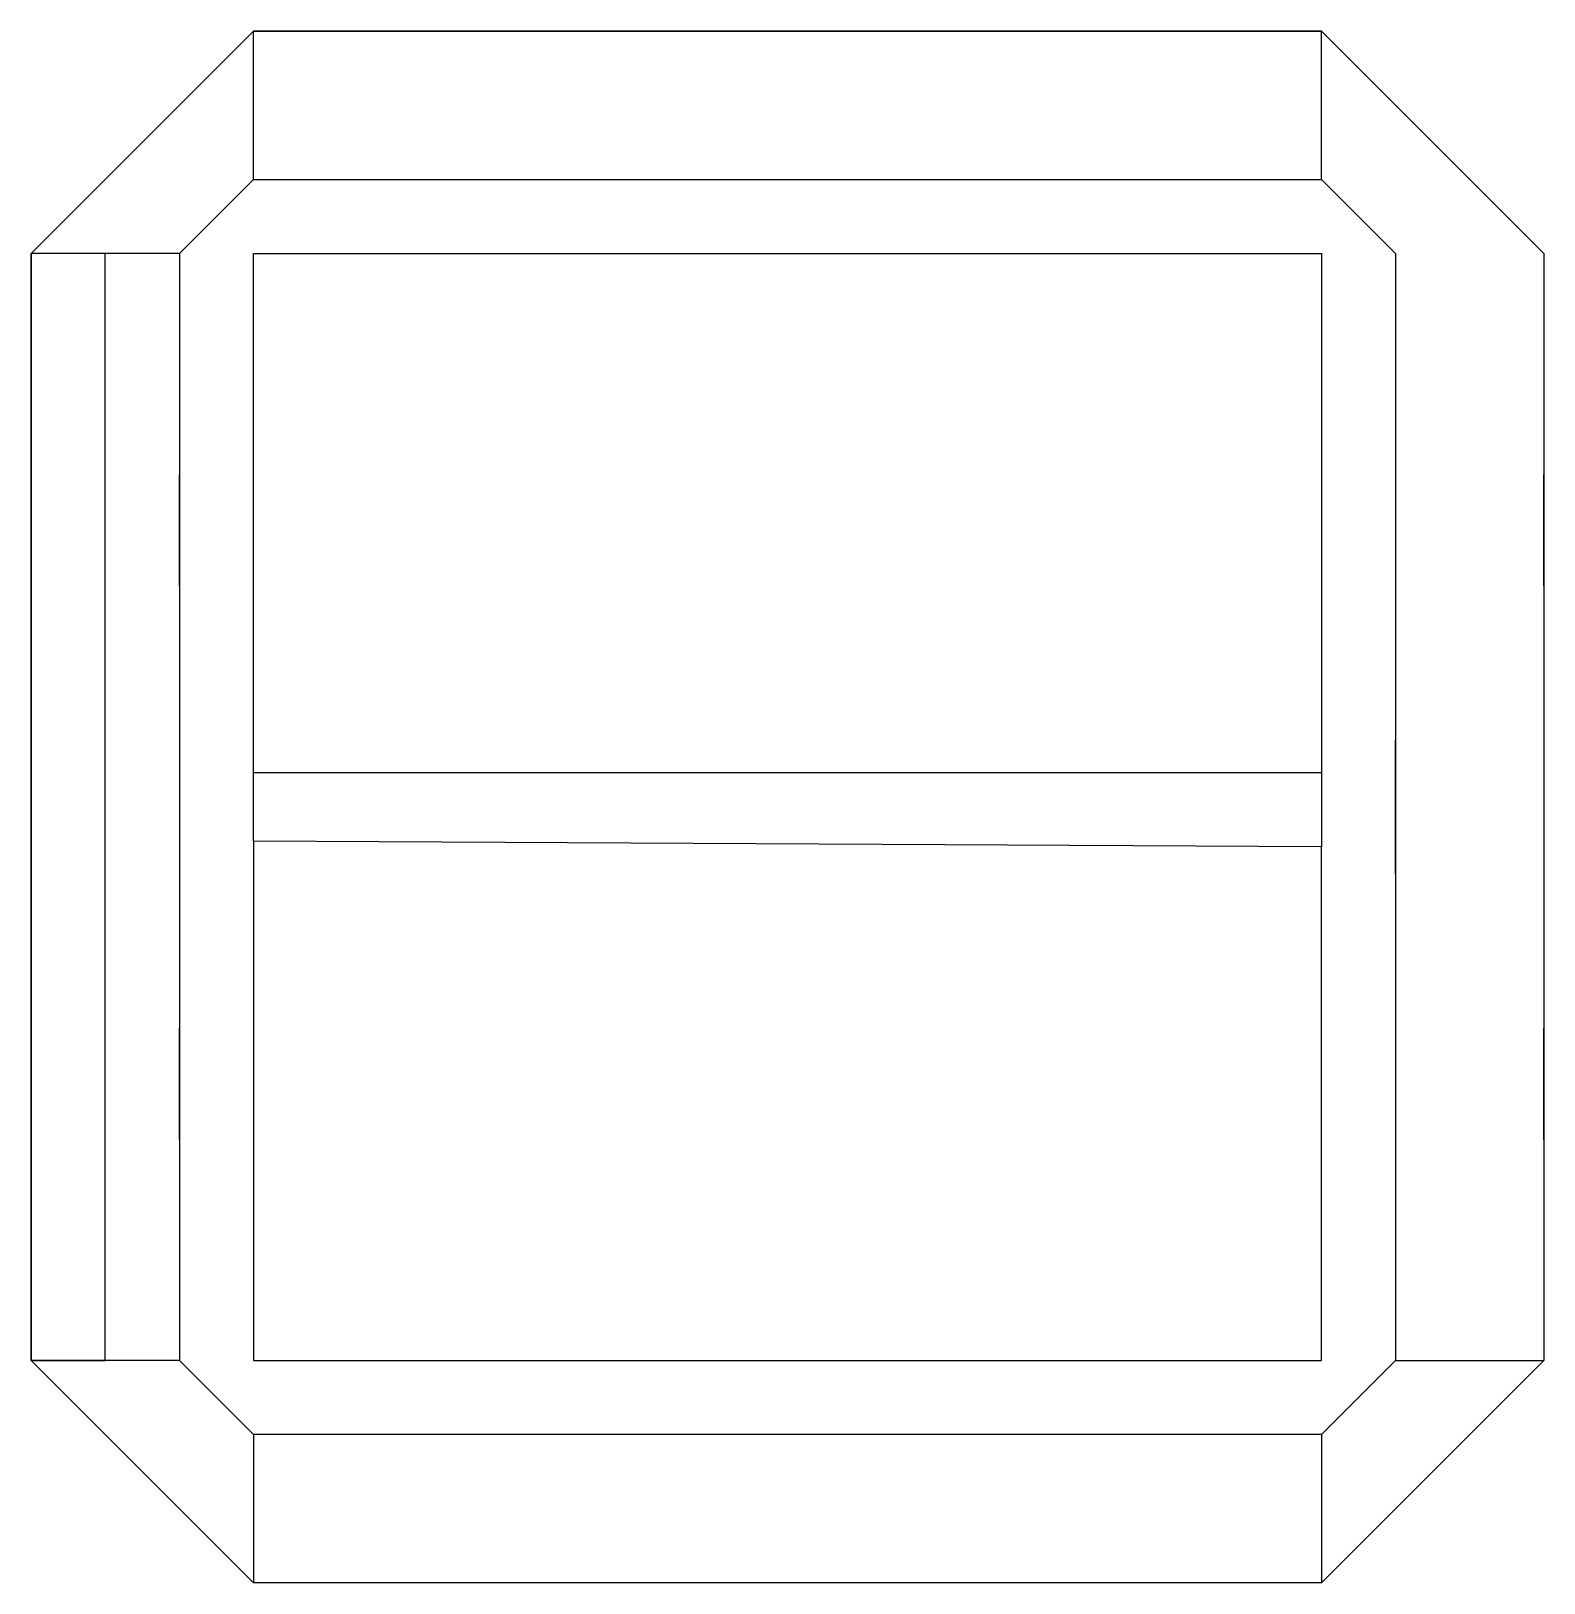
# Model space of a CAD drawing. Header units: millimetres. Extents: x -1030 to 134, y 0 to 864.
# Drawn here: x -1030 to -877, y 707.5 to 864.4 of the extents above.
import ezdxf

# ---------------------------------------------------------------- set-up
doc = ezdxf.new("R2010")
doc.units = ezdxf.units.MM
doc.header["$MEASUREMENT"] = 0

msp = doc.modelspace()

# ---------------------------------------------------------------- linework, layer by layer
for p, q in [((-1007.53, 864.4), (-1030.03, 841.9)), ((-1030.03, 841.9), (-1007.53, 864.4)), ((-1007.53, 849.4), (-1007.53, 864.4)), ((-899.53, 864.4), (-1007.53, 864.4)), ((-1007.53, 864.4), (-899.53, 864.4)), ((-899.53, 849.4), (-899.53, 864.4)), ((-877.03, 841.9), (-899.53, 864.4)), ((-899.53, 864.4), (-877.03, 841.9)), ((-1015.03, 841.9, 3.75), (-1007.53, 849.4, 3.75)), ((-1007.53, 849.4, 3.75), (-899.53, 849.4, 3.75)), ((-892.03, 841.9, 3.75), (-899.53, 849.4, 3.75)), ((-1015.03, 841.9), (-1030.03, 841.9)), ((-1030.03, 729.97), (-1030.03, 841.9)), ((-1022.53, 841.9, 3.75), (-1030.03, 841.9, 3.75)), ((-1030.03, 841.9, 3.75), (-1030.03, 729.97, 3.75)), ((-1030.03, 729.97), (-1030.03, 841.9)), ((-1022.53, 782.19, 0.25), (-1022.53, 841.9, 3.75)), ((-1022.53, 729.97, 3.75), (-1022.53, 841.9, 3.75)), ((-1015.03, 841.9, 3.75), (-1015.03, 729.97, 3.75)), ((-1007.53, 789.4, 3.75), (-1007.53, 841.9, 3.75)), ((-1007.53, 841.9, 3.75), (-899.53, 841.9, 3.75)), ((-899.53, 841.9, 3.75), (-899.53, 789.4, 3.75)), ((-892.03, 841.9, 3.75), (-892.03, 729.97, 3.75)), ((-877.03, 841.9), (-877.03, 729.97)), ((-899.53, 789.4, 3.75), (-1007.53, 789.4, 3.75)), ((-1007.53, 782.47, 3.75), (-1007.53, 789.4, 3.75)), ((-899.53, 789.4, 3.75), (-899.53, 781.9, 3.75)), ((-899.53, 781.9, 3.75), (-1007.53, 782.47, 3.75)), ((-1007.53, 782.47, 3.75), (-1007.53, 729.97, 3.75)), ((-899.53, 729.97, 3.75), (-899.53, 781.9, 3.75)), ((-1015.03, 729.97), (-1030.03, 729.97)), ((-1030.03, 729.97), (-1007.53, 707.47)), ((-1030.03, 729.97, 3.75), (-1022.53, 729.97, 3.75)), ((-1007.53, 707.47), (-1030.03, 729.97)), ((-1007.53, 722.47, 3.75), (-1015.03, 729.97, 3.75)), ((-1007.53, 729.97, 3.75), (-899.53, 729.97, 3.75)), ((-899.53, 722.47, 3.75), (-892.03, 729.97, 3.75)), ((-877.03, 729.97), (-899.53, 707.47)), ((-877.03, 729.97), (-899.53, 707.47)), ((-892.03, 729.97), (-877.03, 729.97)), ((-899.53, 722.47, 3.75), (-1007.53, 722.47, 3.75)), ((-1007.53, 722.47), (-1007.53, 707.47)), ((-899.53, 722.47), (-899.53, 707.47)), ((-899.53, 707.47), (-1007.53, 707.47)), ((-899.53, 707.47), (-1007.53, 707.47))]:
    msp.add_line(p, q)
at = {"extrusion": (-1, -1.32995e-05, 0)}
for centre in [(-813.93, 15, 1015.02), (-757.96, 15, 1015.02)]:
    msp.add_circle(centre, 5.62, dxfattribs=at)
at = {"extrusion": (-1, 0, 0)}
msp.add_circle((-785.93, 41.25, 892.03), 6.75, dxfattribs=at)
msp.add_ellipse((-877.03, 813.92, 15), major_axis=(0, -5.63), ratio=1, start_param=-3.141592653589793, end_param=3.141592653589793, dxfattribs=at)
msp.add_ellipse((-877.03, 813.92, 15), major_axis=(0, -5.63), ratio=1, start_param=-3.141592653589793, end_param=3.141592653589793, dxfattribs=at)
msp.add_ellipse((-877.03, 813.92, 15), major_axis=(0, -5.63), ratio=1, start_param=-3.141592653589793, end_param=3.141592653589793, dxfattribs=at)
msp.add_ellipse((-877.03, 813.92, 15), major_axis=(0, -5.63), ratio=1, start_param=-3.141592653589793, end_param=3.141592653589793, dxfattribs=at)
msp.add_ellipse((-877.03, 813.92, 15), major_axis=(0, -5.63), ratio=1, start_param=-3.141592653589793, end_param=3.141592653589793, dxfattribs=at)
msp.add_ellipse((-877.03, 813.92, 15), major_axis=(0, -5.63), ratio=1, start_param=-3.141592653589793, end_param=3.141592653589793, dxfattribs=at)
msp.add_ellipse((-877.03, 813.92, 15), major_axis=(0, -5.63), ratio=1, start_param=-3.141592653589793, end_param=3.141592653589793, dxfattribs=at)
msp.add_ellipse((-877.03, 813.92, 15), major_axis=(0, -5.63), ratio=1, start_param=-3.141592653589793, end_param=3.141592653589793, dxfattribs=at)
msp.add_ellipse((-877.03, 813.92, 15), major_axis=(0, -5.63), ratio=1, start_param=-3.141592653589793, end_param=3.141592653589793, dxfattribs=at)
msp.add_ellipse((-877.03, 813.92, 15), major_axis=(0, -5.63), ratio=1, start_param=-3.141592653589793, end_param=3.141592653589793, dxfattribs=at)
msp.add_ellipse((-877.03, 813.92, 15), major_axis=(0, -5.63), ratio=1, start_param=-3.141592653589793, end_param=3.141592653589793, dxfattribs=at)
msp.add_ellipse((-877.03, 813.92, 15), major_axis=(0, -5.63), ratio=1, start_param=-3.141592653589793, end_param=3.141592653589793, dxfattribs=at)
msp.add_ellipse((-877.03, 813.92, 15), major_axis=(0, -5.63), ratio=1, start_param=-3.141592653589793, end_param=3.141592653589793, dxfattribs=at)
msp.add_ellipse((-877.03, 813.92, 15), major_axis=(0, -5.63), ratio=1, start_param=-3.141592653589793, end_param=3.141592653589793, dxfattribs=at)
msp.add_ellipse((-877.03, 813.92, 15), major_axis=(0, -5.63), ratio=1, start_param=-3.141592653589793, end_param=3.141592653589793, dxfattribs=at)
msp.add_ellipse((-877.03, 813.92, 15), major_axis=(0, -5.63), ratio=1, start_param=-3.141592653589793, end_param=3.141592653589793, dxfattribs=at)
msp.add_ellipse((-877.03, 813.92, 15), major_axis=(0, -5.63), ratio=1, start_param=-3.141592653589793, end_param=3.141592653589793, dxfattribs=at)
msp.add_ellipse((-877.03, 813.92, 15), major_axis=(0, -5.63), ratio=1, start_param=-3.141592653589793, end_param=3.141592653589793, dxfattribs=at)
msp.add_ellipse((-877.03, 813.92, 15), major_axis=(0, -5.63), ratio=1, start_param=-3.141592653589793, end_param=3.141592653589793, dxfattribs=at)
msp.add_ellipse((-877.03, 813.92, 15), major_axis=(0, -5.63), ratio=1, start_param=-3.141592653589793, end_param=3.141592653589793, dxfattribs=at)
msp.add_ellipse((-877.03, 813.92, 15), major_axis=(0, -5.63), ratio=1, start_param=-3.141592653589793, end_param=3.141592653589793, dxfattribs=at)
msp.add_ellipse((-877.03, 813.92, 15), major_axis=(0, -5.63), ratio=1, start_param=-3.141592653589793, end_param=3.141592653589793, dxfattribs=at)
msp.add_ellipse((-877.03, 813.92, 15), major_axis=(0, -5.63), ratio=1, start_param=-3.141592653589793, end_param=3.141592653589793, dxfattribs=at)
msp.add_ellipse((-877.03, 813.92, 15), major_axis=(0, -5.63), ratio=1, start_param=-3.141592653589793, end_param=3.141592653589793, dxfattribs=at)
msp.add_ellipse((-877.03, 813.92, 15), major_axis=(0, -5.63), ratio=1, start_param=-3.141592653589793, end_param=3.141592653589793, dxfattribs=at)
msp.add_ellipse((-877.03, 813.92, 15), major_axis=(0, -5.63), ratio=1, start_param=-3.141592653589793, end_param=3.141592653589793, dxfattribs=at)
msp.add_ellipse((-877.03, 813.92, 15), major_axis=(0, -5.63), ratio=1, start_param=-3.141592653589793, end_param=3.141592653589793, dxfattribs=at)
msp.add_ellipse((-877.03, 813.92, 15), major_axis=(0, -5.63), ratio=1, start_param=-3.141592653589793, end_param=3.141592653589793, dxfattribs=at)
msp.add_ellipse((-877.03, 813.92, 15), major_axis=(0, -5.63), ratio=1, start_param=-3.141592653589793, end_param=3.141592653589793, dxfattribs=at)
msp.add_ellipse((-877.03, 813.92, 15), major_axis=(0, -5.63), ratio=1, start_param=-3.141592653589793, end_param=3.141592653589793, dxfattribs=at)
msp.add_ellipse((-877.03, 813.92, 15), major_axis=(0, -5.63), ratio=1, start_param=-3.141592653589793, end_param=3.141592653589793, dxfattribs=at)
msp.add_ellipse((-877.03, 813.92, 15), major_axis=(0, -5.63), ratio=1, start_param=-3.141592653589793, end_param=3.141592653589793, dxfattribs=at)
msp.add_ellipse((-877.03, 813.92, 15), major_axis=(0, -5.63), ratio=1, start_param=-3.141592653589793, end_param=3.141592653589793, dxfattribs=at)
msp.add_ellipse((-877.03, 813.92, 15), major_axis=(0, -5.63), ratio=1, start_param=-3.141592653589793, end_param=3.141592653589793, dxfattribs=at)
msp.add_ellipse((-877.03, 813.92, 15), major_axis=(0, -5.63), ratio=1, start_param=-3.141592653589793, end_param=3.141592653589793, dxfattribs=at)
msp.add_ellipse((-877.03, 813.92, 15), major_axis=(0, -5.63), ratio=1, start_param=-3.141592653589793, end_param=3.141592653589793, dxfattribs=at)
msp.add_ellipse((-877.03, 813.92, 15), major_axis=(0, -5.63), ratio=1, start_param=-3.141592653589793, end_param=3.141592653589793, dxfattribs=at)
msp.add_ellipse((-877.03, 813.92, 15), major_axis=(0, -5.63), ratio=1, start_param=-3.141592653589793, end_param=3.141592653589793, dxfattribs=at)
msp.add_ellipse((-877.03, 813.92, 15), major_axis=(0, -5.63), ratio=1, start_param=-3.141592653589793, end_param=3.141592653589793, dxfattribs=at)
msp.add_ellipse((-877.03, 813.92, 15), major_axis=(0, -5.63), ratio=1, start_param=-3.141592653589793, end_param=3.141592653589793, dxfattribs=at)
msp.add_ellipse((-877.03, 813.92, 15), major_axis=(0, -5.63), ratio=1, start_param=-3.141592653589793, end_param=3.141592653589793, dxfattribs=at)
msp.add_ellipse((-877.03, 813.92, 15), major_axis=(0, -5.63), ratio=1, start_param=-3.141592653589793, end_param=3.141592653589793, dxfattribs=at)
msp.add_ellipse((-877.03, 813.92, 15), major_axis=(0, -5.63), ratio=1, start_param=-3.141592653589793, end_param=3.141592653589793, dxfattribs=at)
msp.add_ellipse((-877.03, 813.92, 15), major_axis=(0, -5.63), ratio=1, start_param=-3.141592653589793, end_param=3.141592653589793, dxfattribs=at)
msp.add_ellipse((-877.03, 813.92, 15), major_axis=(0, -5.63), ratio=1, start_param=-3.141592653589793, end_param=3.141592653589793, dxfattribs=at)
msp.add_ellipse((-877.03, 813.92, 15), major_axis=(0, -5.63), ratio=1, start_param=-3.141592653589793, end_param=3.141592653589793, dxfattribs=at)
msp.add_ellipse((-877.03, 813.92, 15), major_axis=(0, -5.63), ratio=1, start_param=-3.141592653589793, end_param=3.141592653589793, dxfattribs=at)
msp.add_ellipse((-877.03, 813.92, 15), major_axis=(0, -5.63), ratio=1, start_param=-3.141592653589793, end_param=3.141592653589793, dxfattribs=at)
msp.add_ellipse((-877.03, 813.92, 15), major_axis=(0, -5.63), ratio=1, start_param=-3.141592653589793, end_param=3.141592653589793, dxfattribs=at)
msp.add_ellipse((-877.03, 813.92, 15), major_axis=(0, -5.63), ratio=1, start_param=-3.141592653589793, end_param=3.141592653589793, dxfattribs=at)
msp.add_ellipse((-877.03, 813.92, 15), major_axis=(0, -5.63), ratio=1, start_param=-3.141592653589793, end_param=3.141592653589793, dxfattribs=at)
msp.add_ellipse((-877.03, 813.92, 15), major_axis=(0, -5.63), ratio=1, start_param=-3.141592653589793, end_param=3.141592653589793, dxfattribs=at)
msp.add_ellipse((-877.03, 813.92, 15), major_axis=(0, -5.63), ratio=1, start_param=-3.141592653589793, end_param=3.141592653589793, dxfattribs=at)
msp.add_ellipse((-877.03, 813.92, 15), major_axis=(0, -5.63), ratio=1, start_param=-3.141592653589793, end_param=3.141592653589793, dxfattribs=at)
msp.add_ellipse((-877.03, 813.92, 15), major_axis=(0, -5.63), ratio=1, start_param=-3.141592653589793, end_param=3.141592653589793, dxfattribs=at)
msp.add_ellipse((-877.03, 813.92, 15), major_axis=(0, -5.63), ratio=1, start_param=-3.141592653589793, end_param=3.141592653589793, dxfattribs=at)
msp.add_ellipse((-877.03, 813.92, 15), major_axis=(0, -5.63), ratio=1, start_param=-3.141592653589793, end_param=3.141592653589793, dxfattribs=at)
msp.add_ellipse((-877.03, 813.92, 15), major_axis=(0, -5.63), ratio=1, start_param=-3.141592653589793, end_param=3.141592653589793, dxfattribs=at)
msp.add_ellipse((-877.03, 813.92, 15), major_axis=(0, -5.63), ratio=1, start_param=-3.141592653589793, end_param=3.141592653589793, dxfattribs=at)
msp.add_ellipse((-877.03, 813.92, 15), major_axis=(0, -5.63), ratio=1, start_param=-3.141592653589793, end_param=3.141592653589793, dxfattribs=at)
msp.add_ellipse((-877.03, 813.92, 15), major_axis=(0, -5.63), ratio=1, start_param=-3.141592653589793, end_param=3.141592653589793, dxfattribs=at)
msp.add_ellipse((-877.03, 813.92, 15), major_axis=(0, -5.63), ratio=1, start_param=-3.141592653589793, end_param=3.141592653589793, dxfattribs=at)
msp.add_ellipse((-877.03, 813.92, 15), major_axis=(0, -5.63), ratio=1, start_param=-3.141592653589793, end_param=3.141592653589793, dxfattribs=at)
msp.add_ellipse((-877.03, 813.92, 15), major_axis=(0, -5.63), ratio=1, start_param=-3.141592653589793, end_param=3.141592653589793, dxfattribs=at)
msp.add_ellipse((-877.03, 813.92, 15), major_axis=(0, -5.63), ratio=1, start_param=-3.141592653589793, end_param=3.141592653589793, dxfattribs=at)
msp.add_ellipse((-877.03, 813.92, 15), major_axis=(0, -5.63), ratio=1, start_param=-3.141592653589793, end_param=3.141592653589793, dxfattribs=at)
msp.add_ellipse((-877.03, 813.92, 15), major_axis=(0, -5.63), ratio=1, start_param=-3.141592653589793, end_param=3.141592653589793, dxfattribs=at)
msp.add_ellipse((-877.03, 813.92, 15), major_axis=(0, -5.63), ratio=1, start_param=-3.141592653589793, end_param=3.141592653589793, dxfattribs=at)
msp.add_ellipse((-877.03, 813.92, 15), major_axis=(0, -5.63), ratio=1, start_param=-3.141592653589793, end_param=3.141592653589793, dxfattribs=at)
msp.add_ellipse((-877.03, 813.92, 15), major_axis=(0, -5.63), ratio=1, start_param=-3.141592653589793, end_param=3.141592653589793, dxfattribs=at)
msp.add_ellipse((-877.03, 813.92, 15), major_axis=(0, -5.63), ratio=1, start_param=-3.141592653589793, end_param=3.141592653589793, dxfattribs=at)
msp.add_ellipse((-877.03, 813.92, 15), major_axis=(0, -5.63), ratio=1, start_param=-3.141592653589793, end_param=3.141592653589793, dxfattribs=at)
msp.add_ellipse((-877.03, 813.92, 15), major_axis=(0, -5.63), ratio=1, start_param=-3.141592653589793, end_param=3.141592653589793, dxfattribs=at)
msp.add_ellipse((-877.03, 813.92, 15), major_axis=(0, -5.63), ratio=1, start_param=-3.141592653589793, end_param=3.141592653589793, dxfattribs=at)
msp.add_ellipse((-877.03, 813.92, 15), major_axis=(0, -5.63), ratio=1, start_param=-3.141592653589793, end_param=3.141592653589793, dxfattribs=at)
msp.add_ellipse((-877.03, 813.92, 15), major_axis=(0, -5.63), ratio=1, start_param=-3.141592653589793, end_param=3.141592653589793, dxfattribs=at)
msp.add_ellipse((-877.03, 813.92, 15), major_axis=(0, -5.63), ratio=1, start_param=-3.141592653589793, end_param=3.141592653589793, dxfattribs=at)
msp.add_ellipse((-877.03, 813.92, 15), major_axis=(0, -5.63), ratio=1, start_param=-3.141592653589793, end_param=3.141592653589793, dxfattribs=at)
msp.add_ellipse((-877.03, 813.92, 15), major_axis=(0, -5.63), ratio=1, start_param=-3.141592653589793, end_param=3.141592653589793, dxfattribs=at)
msp.add_ellipse((-877.03, 813.92, 15), major_axis=(0, -5.63), ratio=1, start_param=-3.141592653589793, end_param=3.141592653589793, dxfattribs=at)
msp.add_ellipse((-877.03, 813.92, 15), major_axis=(0, -5.63), ratio=1, start_param=-3.141592653589793, end_param=3.141592653589793, dxfattribs=at)
msp.add_ellipse((-877.03, 813.92, 15), major_axis=(0, -5.63), ratio=1, start_param=-3.141592653589793, end_param=3.141592653589793, dxfattribs=at)
msp.add_ellipse((-877.03, 813.92, 15), major_axis=(0, -5.63), ratio=1, start_param=-3.141592653589793, end_param=3.141592653589793, dxfattribs=at)
msp.add_ellipse((-877.03, 813.92, 15), major_axis=(0, -5.63), ratio=1, start_param=-3.141592653589793, end_param=3.141592653589793, dxfattribs=at)
msp.add_ellipse((-877.03, 813.92, 15), major_axis=(0, -5.63), ratio=1, start_param=-3.141592653589793, end_param=3.141592653589793, dxfattribs=at)
msp.add_ellipse((-877.03, 813.92, 15), major_axis=(0, -5.63), ratio=1, start_param=-3.141592653589793, end_param=3.141592653589793, dxfattribs=at)
msp.add_ellipse((-877.03, 813.92, 15), major_axis=(0, -5.63), ratio=1, start_param=-3.141592653589793, end_param=3.141592653589793, dxfattribs=at)
msp.add_ellipse((-877.03, 813.92, 15), major_axis=(0, -5.63), ratio=1, start_param=-3.141592653589793, end_param=3.141592653589793, dxfattribs=at)
msp.add_ellipse((-877.03, 813.92, 15), major_axis=(0, -5.63), ratio=1, start_param=-3.141592653589793, end_param=3.141592653589793, dxfattribs=at)
msp.add_ellipse((-877.03, 813.92, 15), major_axis=(0, -5.63), ratio=1, start_param=-3.141592653589793, end_param=3.141592653589793, dxfattribs=at)
msp.add_ellipse((-877.03, 813.92, 15), major_axis=(0, -5.63), ratio=1, start_param=-3.141592653589793, end_param=3.141592653589793, dxfattribs=at)
msp.add_ellipse((-877.03, 813.92, 15), major_axis=(0, -5.63), ratio=1, start_param=-3.141592653589793, end_param=3.141592653589793, dxfattribs=at)
msp.add_ellipse((-877.03, 813.92, 15), major_axis=(0, -5.63), ratio=1, start_param=-3.141592653589793, end_param=3.141592653589793, dxfattribs=at)
msp.add_ellipse((-877.03, 813.92, 15), major_axis=(0, -5.63), ratio=1, start_param=-3.141592653589793, end_param=3.141592653589793, dxfattribs=at)
msp.add_ellipse((-877.03, 813.92, 15), major_axis=(0, -5.63), ratio=1, start_param=-3.141592653589793, end_param=3.141592653589793, dxfattribs=at)
msp.add_ellipse((-877.03, 813.92, 15), major_axis=(0, -5.63), ratio=1, start_param=-3.141592653589793, end_param=3.141592653589793, dxfattribs=at)
msp.add_ellipse((-877.03, 813.92, 15), major_axis=(0, -5.63), ratio=1, start_param=-3.141592653589793, end_param=3.141592653589793, dxfattribs=at)
msp.add_ellipse((-877.03, 813.92, 15), major_axis=(0, -5.63), ratio=1, start_param=-3.141592653589793, end_param=3.141592653589793, dxfattribs=at)
msp.add_ellipse((-877.03, 813.92, 15), major_axis=(0, -5.63), ratio=1, start_param=-3.141592653589793, end_param=3.141592653589793, dxfattribs=at)
msp.add_ellipse((-877.03, 813.92, 15), major_axis=(0, -5.63), ratio=1, start_param=-3.141592653589793, end_param=3.141592653589793, dxfattribs=at)
msp.add_ellipse((-877.03, 813.92, 15), major_axis=(0, -5.63), ratio=1, start_param=-3.141592653589793, end_param=3.141592653589793, dxfattribs=at)
msp.add_ellipse((-877.03, 813.92, 15), major_axis=(0, -5.63), ratio=1, start_param=-3.141592653589793, end_param=3.141592653589793, dxfattribs=at)
msp.add_ellipse((-877.03, 813.92, 15), major_axis=(0, -5.63), ratio=1, start_param=-3.141592653589793, end_param=3.141592653589793, dxfattribs=at)
msp.add_ellipse((-877.03, 813.92, 15), major_axis=(0, -5.63), ratio=1, start_param=-3.141592653589793, end_param=3.141592653589793, dxfattribs=at)
msp.add_ellipse((-877.03, 813.92, 15), major_axis=(0, -5.63), ratio=1, start_param=-3.141592653589793, end_param=3.141592653589793, dxfattribs=at)
msp.add_ellipse((-877.03, 813.92, 15), major_axis=(0, -5.63), ratio=1, start_param=-3.141592653589793, end_param=3.141592653589793, dxfattribs=at)
msp.add_ellipse((-877.03, 813.92, 15), major_axis=(0, -5.63), ratio=1, start_param=-3.141592653589793, end_param=3.141592653589793, dxfattribs=at)
msp.add_ellipse((-877.03, 813.92, 15), major_axis=(0, -5.63), ratio=1, start_param=-3.141592653589793, end_param=3.141592653589793, dxfattribs=at)
msp.add_ellipse((-877.03, 813.92, 15), major_axis=(0, -5.63), ratio=1, start_param=-3.141592653589793, end_param=3.141592653589793, dxfattribs=at)
msp.add_ellipse((-877.03, 813.92, 15), major_axis=(0, -5.63), ratio=1, start_param=-3.141592653589793, end_param=3.141592653589793, dxfattribs=at)
msp.add_ellipse((-877.03, 813.92, 15), major_axis=(0, -5.63), ratio=1, start_param=-3.141592653589793, end_param=3.141592653589793, dxfattribs=at)
msp.add_ellipse((-877.03, 813.92, 15), major_axis=(0, -5.63), ratio=1, start_param=-3.141592653589793, end_param=3.141592653589793, dxfattribs=at)
msp.add_ellipse((-877.03, 813.92, 15), major_axis=(0, -5.63), ratio=1, start_param=-3.141592653589793, end_param=3.141592653589793, dxfattribs=at)
msp.add_ellipse((-877.03, 813.92, 15), major_axis=(0, -5.63), ratio=1, start_param=-3.141592653589793, end_param=3.141592653589793, dxfattribs=at)
msp.add_ellipse((-877.03, 813.92, 15), major_axis=(0, -5.63), ratio=1, start_param=-3.141592653589793, end_param=3.141592653589793, dxfattribs=at)
msp.add_ellipse((-877.03, 813.92, 15), major_axis=(0, -5.63), ratio=1, start_param=-3.141592653589793, end_param=3.141592653589793, dxfattribs=at)
msp.add_ellipse((-877.03, 813.92, 15), major_axis=(0, -5.63), ratio=1, start_param=-3.141592653589793, end_param=3.141592653589793, dxfattribs=at)
msp.add_ellipse((-877.03, 813.92, 15), major_axis=(0, -5.63), ratio=1, start_param=-3.141592653589793, end_param=3.141592653589793, dxfattribs=at)
msp.add_ellipse((-877.03, 813.92, 15), major_axis=(0, -5.63), ratio=1, start_param=-3.141592653589793, end_param=3.141592653589793, dxfattribs=at)
msp.add_ellipse((-877.03, 813.92, 15), major_axis=(0, -5.63), ratio=1, start_param=-3.141592653589793, end_param=3.141592653589793, dxfattribs=at)
msp.add_ellipse((-877.03, 813.92, 15), major_axis=(0, -5.63), ratio=1, start_param=-3.141592653589793, end_param=3.141592653589793, dxfattribs=at)
msp.add_ellipse((-877.03, 813.92, 15), major_axis=(0, -5.63), ratio=1, start_param=-3.141592653589793, end_param=3.141592653589793, dxfattribs=at)
msp.add_ellipse((-877.03, 813.92, 15), major_axis=(0, -5.63), ratio=1, start_param=-3.141592653589793, end_param=3.141592653589793, dxfattribs=at)
msp.add_ellipse((-877.03, 813.92, 15), major_axis=(0, -5.63), ratio=1, start_param=-3.141592653589793, end_param=3.141592653589793, dxfattribs=at)
msp.add_ellipse((-877.03, 813.92, 15), major_axis=(0, -5.63), ratio=1, start_param=-3.141592653589793, end_param=3.141592653589793, dxfattribs=at)
msp.add_ellipse((-877.03, 813.92, 15), major_axis=(0, -5.63), ratio=1, start_param=-3.141592653589793, end_param=3.141592653589793, dxfattribs=at)
msp.add_ellipse((-877.03, 813.92, 15), major_axis=(0, -5.63), ratio=1, start_param=-3.141592653589793, end_param=3.141592653589793, dxfattribs=at)
msp.add_ellipse((-877.03, 813.92, 15), major_axis=(0, -5.63), ratio=1, start_param=-3.141592653589793, end_param=3.141592653589793, dxfattribs=at)
msp.add_ellipse((-877.03, 813.92, 15), major_axis=(0, -5.63), ratio=1, start_param=-3.141592653589793, end_param=3.141592653589793, dxfattribs=at)
msp.add_ellipse((-877.03, 813.92, 15), major_axis=(0, -5.63), ratio=1, start_param=-3.141592653589793, end_param=3.141592653589793, dxfattribs=at)
msp.add_ellipse((-877.03, 813.92, 15), major_axis=(0, -5.63), ratio=1, start_param=-3.141592653589793, end_param=3.141592653589793, dxfattribs=at)
msp.add_ellipse((-877.03, 813.92, 15), major_axis=(0, -5.63), ratio=1, start_param=-3.141592653589793, end_param=3.141592653589793, dxfattribs=at)
msp.add_ellipse((-877.03, 813.92, 15), major_axis=(0, -5.63), ratio=1, start_param=-3.141592653589793, end_param=3.141592653589793, dxfattribs=at)
msp.add_ellipse((-877.03, 813.92, 15), major_axis=(0, -5.63), ratio=1, start_param=-3.141592653589793, end_param=3.141592653589793, dxfattribs=at)
msp.add_ellipse((-877.03, 813.92, 15), major_axis=(0, -5.63), ratio=1, start_param=-3.141592653589793, end_param=3.141592653589793, dxfattribs=at)
msp.add_ellipse((-877.03, 813.92, 15), major_axis=(0, -5.63), ratio=1, start_param=-3.141592653589793, end_param=3.141592653589793, dxfattribs=at)
msp.add_ellipse((-877.03, 813.92, 15), major_axis=(0, -5.63), ratio=1, start_param=-3.141592653589793, end_param=3.141592653589793, dxfattribs=at)
msp.add_ellipse((-877.03, 813.92, 15), major_axis=(0, -5.63), ratio=1, start_param=-3.141592653589793, end_param=3.141592653589793, dxfattribs=at)
msp.add_ellipse((-877.03, 813.92, 15), major_axis=(0, -5.63), ratio=1, start_param=-3.141592653589793, end_param=3.141592653589793, dxfattribs=at)
msp.add_ellipse((-877.03, 813.92, 15), major_axis=(0, -5.63), ratio=1, start_param=-3.141592653589793, end_param=3.141592653589793, dxfattribs=at)
msp.add_ellipse((-877.03, 813.92, 15), major_axis=(0, -5.63), ratio=1, start_param=-3.141592653589793, end_param=3.141592653589793, dxfattribs=at)
msp.add_ellipse((-877.03, 813.92, 15), major_axis=(0, -5.63), ratio=1, start_param=-3.141592653589793, end_param=3.141592653589793, dxfattribs=at)
msp.add_ellipse((-877.03, 813.92, 15), major_axis=(0, -5.63), ratio=1, start_param=-3.141592653589793, end_param=3.141592653589793, dxfattribs=at)
msp.add_ellipse((-877.03, 813.92, 15), major_axis=(0, -5.63), ratio=1, start_param=-3.141592653589793, end_param=3.141592653589793, dxfattribs=at)
msp.add_ellipse((-877.03, 813.92, 15), major_axis=(0, -5.63), ratio=1, start_param=-3.141592653589793, end_param=3.141592653589793, dxfattribs=at)
msp.add_ellipse((-877.03, 813.92, 15), major_axis=(0, -5.63), ratio=1, start_param=-3.141592653589793, end_param=3.141592653589793, dxfattribs=at)
msp.add_ellipse((-877.03, 813.92, 15), major_axis=(0, -5.63), ratio=1, start_param=-3.141592653589793, end_param=3.141592653589793, dxfattribs=at)
msp.add_ellipse((-877.03, 813.92, 15), major_axis=(0, -5.63), ratio=1, start_param=-3.141592653589793, end_param=3.141592653589793, dxfattribs=at)
msp.add_ellipse((-877.03, 813.92, 15), major_axis=(0, -5.63), ratio=1, start_param=-3.141592653589793, end_param=3.141592653589793, dxfattribs=at)
msp.add_ellipse((-877.03, 813.92, 15), major_axis=(0, -5.63), ratio=1, start_param=-3.141592653589793, end_param=3.141592653589793, dxfattribs=at)
msp.add_ellipse((-877.03, 813.92, 15), major_axis=(0, -5.63), ratio=1, start_param=-3.141592653589793, end_param=3.141592653589793, dxfattribs=at)
msp.add_ellipse((-877.03, 813.92, 15), major_axis=(0, -5.63), ratio=1, start_param=-3.141592653589793, end_param=3.141592653589793, dxfattribs=at)
msp.add_ellipse((-877.03, 813.92, 15), major_axis=(0, -5.63), ratio=1, start_param=-3.141592653589793, end_param=3.141592653589793, dxfattribs=at)
msp.add_ellipse((-877.03, 813.92, 15), major_axis=(0, -5.63), ratio=1, start_param=-3.141592653589793, end_param=3.141592653589793, dxfattribs=at)
msp.add_ellipse((-877.03, 813.92, 15), major_axis=(0, -5.63), ratio=1, start_param=-3.141592653589793, end_param=3.141592653589793, dxfattribs=at)
msp.add_ellipse((-877.03, 813.92, 15), major_axis=(0, -5.63), ratio=1, start_param=-3.141592653589793, end_param=3.141592653589793, dxfattribs=at)
msp.add_ellipse((-877.03, 813.92, 15), major_axis=(0, -5.63), ratio=1, start_param=-3.141592653589793, end_param=3.141592653589793, dxfattribs=at)
msp.add_ellipse((-877.03, 813.92, 15), major_axis=(0, -5.63), ratio=1, start_param=-3.141592653589793, end_param=3.141592653589793, dxfattribs=at)
msp.add_ellipse((-877.03, 813.92, 15), major_axis=(0, -5.63), ratio=1, start_param=-3.141592653589793, end_param=3.141592653589793, dxfattribs=at)
msp.add_ellipse((-877.03, 813.92, 15), major_axis=(0, -5.63), ratio=1, start_param=-3.141592653589793, end_param=3.141592653589793, dxfattribs=at)
msp.add_ellipse((-877.03, 813.92, 15), major_axis=(0, -5.63), ratio=1, start_param=-3.141592653589793, end_param=3.141592653589793, dxfattribs=at)
msp.add_ellipse((-877.03, 813.92, 15), major_axis=(0, -5.63), ratio=1, start_param=-3.141592653589793, end_param=3.141592653589793, dxfattribs=at)
msp.add_ellipse((-877.03, 813.92, 15), major_axis=(0, -5.63), ratio=1, start_param=-3.141592653589793, end_param=3.141592653589793, dxfattribs=at)
msp.add_ellipse((-877.03, 813.92, 15), major_axis=(0, -5.63), ratio=1, start_param=-3.141592653589793, end_param=3.141592653589793, dxfattribs=at)
msp.add_ellipse((-877.03, 813.92, 15), major_axis=(0, -5.63), ratio=1, start_param=-3.141592653589793, end_param=3.141592653589793, dxfattribs=at)
msp.add_ellipse((-877.03, 813.92, 15), major_axis=(0, -5.63), ratio=1, start_param=-3.141592653589793, end_param=3.141592653589793, dxfattribs=at)
msp.add_ellipse((-877.03, 813.92, 15), major_axis=(0, -5.63), ratio=1, start_param=-3.141592653589793, end_param=3.141592653589793, dxfattribs=at)
msp.add_ellipse((-877.03, 813.92, 15), major_axis=(0, -5.63), ratio=1, start_param=-3.141592653589793, end_param=3.141592653589793, dxfattribs=at)
msp.add_ellipse((-877.03, 813.92, 15), major_axis=(0, -5.63), ratio=1, start_param=-3.141592653589793, end_param=3.141592653589793, dxfattribs=at)
msp.add_ellipse((-877.03, 813.92, 15), major_axis=(0, -5.63), ratio=1, start_param=-3.141592653589793, end_param=3.141592653589793, dxfattribs=at)
msp.add_ellipse((-877.03, 813.92, 15), major_axis=(0, -5.63), ratio=1, start_param=-3.141592653589793, end_param=3.141592653589793, dxfattribs=at)
msp.add_ellipse((-877.03, 813.92, 15), major_axis=(0, -5.63), ratio=1, start_param=-3.141592653589793, end_param=3.141592653589793, dxfattribs=at)
msp.add_ellipse((-877.03, 813.92, 15), major_axis=(0, -5.63), ratio=1, start_param=-3.141592653589793, end_param=3.141592653589793, dxfattribs=at)
msp.add_ellipse((-877.03, 813.92, 15), major_axis=(0, -5.63), ratio=1, start_param=-3.141592653589793, end_param=3.141592653589793, dxfattribs=at)
msp.add_ellipse((-877.03, 813.92, 15), major_axis=(0, -5.63), ratio=1, start_param=-3.141592653589793, end_param=3.141592653589793, dxfattribs=at)
msp.add_ellipse((-877.03, 813.92, 15), major_axis=(0, -5.63), ratio=1, start_param=-3.141592653589793, end_param=3.141592653589793, dxfattribs=at)
msp.add_ellipse((-877.03, 813.92, 15), major_axis=(0, -5.63), ratio=1, start_param=-3.141592653589793, end_param=3.141592653589793, dxfattribs=at)
msp.add_ellipse((-877.03, 813.92, 15), major_axis=(0, -5.63), ratio=1, start_param=-3.141592653589793, end_param=3.141592653589793, dxfattribs=at)
msp.add_ellipse((-877.03, 813.92, 15), major_axis=(0, -5.63), ratio=1, start_param=-3.141592653589793, end_param=3.141592653589793, dxfattribs=at)
msp.add_ellipse((-877.03, 813.92, 15), major_axis=(0, -5.63), ratio=1, start_param=-3.141592653589793, end_param=3.141592653589793, dxfattribs=at)
msp.add_ellipse((-877.03, 813.92, 15), major_axis=(0, -5.63), ratio=1, start_param=-3.141592653589793, end_param=3.141592653589793, dxfattribs=at)
msp.add_ellipse((-877.03, 813.92, 15), major_axis=(0, -5.63), ratio=1, start_param=-3.141592653589793, end_param=3.141592653589793, dxfattribs=at)
msp.add_ellipse((-877.03, 813.92, 15), major_axis=(0, -5.63), ratio=1, start_param=-3.141592653589793, end_param=3.141592653589793, dxfattribs=at)
msp.add_ellipse((-877.03, 813.92, 15), major_axis=(0, -5.63), ratio=1, start_param=-3.141592653589793, end_param=3.141592653589793, dxfattribs=at)
msp.add_ellipse((-877.03, 813.92, 15), major_axis=(0, -5.63), ratio=1, start_param=-3.141592653589793, end_param=3.141592653589793, dxfattribs=at)
msp.add_ellipse((-877.03, 813.92, 15), major_axis=(0, -5.63), ratio=1, start_param=-3.141592653589793, end_param=3.141592653589793, dxfattribs=at)
msp.add_ellipse((-877.03, 813.92, 15), major_axis=(0, -5.63), ratio=1, start_param=-3.141592653589793, end_param=3.141592653589793, dxfattribs=at)
msp.add_ellipse((-877.03, 813.92, 15), major_axis=(0, -5.63), ratio=1, start_param=-3.141592653589793, end_param=3.141592653589793, dxfattribs=at)
msp.add_ellipse((-877.03, 813.92, 15), major_axis=(0, -5.63), ratio=1, start_param=-3.141592653589793, end_param=3.141592653589793, dxfattribs=at)
msp.add_ellipse((-877.03, 813.92, 15), major_axis=(0, -5.63), ratio=1, start_param=-3.141592653589793, end_param=3.141592653589793, dxfattribs=at)
msp.add_ellipse((-877.03, 813.92, 15), major_axis=(0, -5.63), ratio=1, start_param=-3.141592653589793, end_param=3.141592653589793, dxfattribs=at)
msp.add_ellipse((-877.03, 813.92, 15), major_axis=(0, -5.63), ratio=1, start_param=-3.141592653589793, end_param=3.141592653589793, dxfattribs=at)
msp.add_ellipse((-877.03, 813.92, 15), major_axis=(0, -5.63), ratio=1, start_param=-3.141592653589793, end_param=3.141592653589793, dxfattribs=at)
msp.add_ellipse((-877.03, 813.92, 15), major_axis=(0, -5.63), ratio=1, start_param=-3.141592653589793, end_param=3.141592653589793, dxfattribs=at)
msp.add_ellipse((-877.03, 813.92, 15), major_axis=(0, -5.63), ratio=1, start_param=-3.141592653589793, end_param=3.141592653589793, dxfattribs=at)
msp.add_ellipse((-877.03, 813.92, 15), major_axis=(0, -5.63), ratio=1, start_param=-3.141592653589793, end_param=3.141592653589793, dxfattribs=at)
msp.add_ellipse((-877.03, 813.92, 15), major_axis=(0, -5.63), ratio=1, start_param=-3.141592653589793, end_param=3.141592653589793, dxfattribs=at)
msp.add_ellipse((-877.03, 813.92, 15), major_axis=(0, -5.63), ratio=1, start_param=-3.141592653589793, end_param=3.141592653589793, dxfattribs=at)
msp.add_ellipse((-877.03, 813.92, 15), major_axis=(0, -5.63), ratio=1, start_param=-3.141592653589793, end_param=3.141592653589793, dxfattribs=at)
msp.add_ellipse((-877.03, 813.92, 15), major_axis=(0, -5.63), ratio=1, start_param=-3.141592653589793, end_param=3.141592653589793, dxfattribs=at)
msp.add_ellipse((-877.03, 813.92, 15), major_axis=(0, -5.63), ratio=1, start_param=-3.141592653589793, end_param=3.141592653589793, dxfattribs=at)
msp.add_ellipse((-877.03, 813.92, 15), major_axis=(0, -5.63), ratio=1, start_param=-3.141592653589793, end_param=3.141592653589793, dxfattribs=at)
msp.add_ellipse((-877.03, 813.92, 15), major_axis=(0, -5.63), ratio=1, start_param=-3.141592653589793, end_param=3.141592653589793, dxfattribs=at)
msp.add_ellipse((-877.03, 813.92, 15), major_axis=(0, -5.63), ratio=1, start_param=-3.141592653589793, end_param=3.141592653589793, dxfattribs=at)
msp.add_ellipse((-877.03, 813.92, 15), major_axis=(0, -5.63), ratio=1, start_param=-3.141592653589793, end_param=3.141592653589793, dxfattribs=at)
msp.add_ellipse((-877.03, 813.92, 15), major_axis=(0, -5.63), ratio=1, start_param=-3.141592653589793, end_param=3.141592653589793, dxfattribs=at)
msp.add_ellipse((-877.03, 813.92, 15), major_axis=(0, -5.63), ratio=1, start_param=-3.141592653589793, end_param=3.141592653589793, dxfattribs=at)
msp.add_ellipse((-877.03, 813.92, 15), major_axis=(0, -5.63), ratio=1, start_param=-3.141592653589793, end_param=3.141592653589793, dxfattribs=at)
msp.add_ellipse((-877.03, 813.92, 15), major_axis=(0, -5.63), ratio=1, start_param=-3.141592653589793, end_param=3.141592653589793, dxfattribs=at)
msp.add_ellipse((-877.03, 813.92, 15), major_axis=(0, -5.63), ratio=1, start_param=-3.141592653589793, end_param=3.141592653589793, dxfattribs=at)
msp.add_ellipse((-877.03, 813.92, 15), major_axis=(0, -5.63), ratio=1, start_param=-3.141592653589793, end_param=3.141592653589793, dxfattribs=at)
msp.add_ellipse((-877.03, 813.92, 15), major_axis=(0, -5.63), ratio=1, start_param=-3.141592653589793, end_param=3.141592653589793, dxfattribs=at)
msp.add_ellipse((-877.03, 813.92, 15), major_axis=(0, -5.63), ratio=1, start_param=-3.141592653589793, end_param=3.141592653589793, dxfattribs=at)
msp.add_ellipse((-877.03, 813.92, 15), major_axis=(0, -5.63), ratio=1, start_param=-3.141592653589793, end_param=3.141592653589793, dxfattribs=at)
msp.add_ellipse((-877.03, 813.92, 15), major_axis=(0, -5.63), ratio=1, start_param=-3.141592653589793, end_param=3.141592653589793, dxfattribs=at)
msp.add_ellipse((-877.03, 813.92, 15), major_axis=(0, -5.63), ratio=1, start_param=-3.141592653589793, end_param=3.141592653589793, dxfattribs=at)
msp.add_ellipse((-877.03, 813.92, 15), major_axis=(0, -5.63), ratio=1, start_param=-3.141592653589793, end_param=3.141592653589793, dxfattribs=at)
msp.add_ellipse((-877.03, 813.92, 15), major_axis=(0, -5.63), ratio=1, start_param=-3.141592653589793, end_param=3.141592653589793, dxfattribs=at)
msp.add_ellipse((-877.03, 813.92, 15), major_axis=(0, -5.63), ratio=1, start_param=-3.141592653589793, end_param=3.141592653589793, dxfattribs=at)
msp.add_ellipse((-877.03, 813.92, 15), major_axis=(0, -5.63), ratio=1, start_param=-3.141592653589793, end_param=3.141592653589793, dxfattribs=at)
msp.add_ellipse((-877.03, 813.92, 15), major_axis=(0, -5.63), ratio=1, start_param=-3.141592653589793, end_param=3.141592653589793, dxfattribs=at)
msp.add_ellipse((-877.03, 813.92, 15), major_axis=(0, -5.63), ratio=1, start_param=-3.141592653589793, end_param=3.141592653589793, dxfattribs=at)
msp.add_ellipse((-877.03, 813.92, 15), major_axis=(0, -5.63), ratio=1, start_param=-3.141592653589793, end_param=3.141592653589793, dxfattribs=at)
msp.add_ellipse((-877.03, 813.92, 15), major_axis=(0, -5.63), ratio=1, start_param=-3.141592653589793, end_param=3.141592653589793, dxfattribs=at)
msp.add_ellipse((-877.03, 813.92, 15), major_axis=(0, -5.63), ratio=1, start_param=-3.141592653589793, end_param=3.141592653589793, dxfattribs=at)
msp.add_ellipse((-877.03, 813.92, 15), major_axis=(0, -5.63), ratio=1, start_param=-3.141592653589793, end_param=3.141592653589793, dxfattribs=at)
msp.add_ellipse((-877.03, 813.92, 15), major_axis=(0, -5.63), ratio=1, start_param=-3.141592653589793, end_param=3.141592653589793, dxfattribs=at)
msp.add_ellipse((-877.03, 813.92, 15), major_axis=(0, -5.63), ratio=1, start_param=-3.141592653589793, end_param=3.141592653589793, dxfattribs=at)
msp.add_ellipse((-877.03, 813.92, 15), major_axis=(0, -5.63), ratio=1, start_param=-3.141592653589793, end_param=3.141592653589793, dxfattribs=at)
msp.add_ellipse((-877.03, 813.92, 15), major_axis=(0, -5.63), ratio=1, start_param=-3.141592653589793, end_param=3.141592653589793, dxfattribs=at)
msp.add_ellipse((-877.03, 813.92, 15), major_axis=(0, -5.63), ratio=1, start_param=-3.141592653589793, end_param=3.141592653589793, dxfattribs=at)
msp.add_ellipse((-877.03, 813.92, 15), major_axis=(0, -5.63), ratio=1, start_param=-3.141592653589793, end_param=3.141592653589793, dxfattribs=at)
msp.add_ellipse((-877.03, 813.92, 15), major_axis=(0, -5.63), ratio=1, start_param=-3.141592653589793, end_param=3.141592653589793, dxfattribs=at)
msp.add_ellipse((-877.03, 813.92, 15), major_axis=(0, -5.63), ratio=1, start_param=-3.141592653589793, end_param=3.141592653589793, dxfattribs=at)
msp.add_ellipse((-877.03, 813.92, 15), major_axis=(0, -5.63), ratio=1, start_param=-3.141592653589793, end_param=3.141592653589793, dxfattribs=at)
msp.add_ellipse((-877.03, 813.92, 15), major_axis=(0, -5.63), ratio=1, start_param=-3.141592653589793, end_param=3.141592653589793, dxfattribs=at)
msp.add_ellipse((-877.03, 813.92, 15), major_axis=(0, -5.63), ratio=1, start_param=-3.141592653589793, end_param=3.141592653589793, dxfattribs=at)
msp.add_ellipse((-877.03, 813.92, 15), major_axis=(0, -5.63), ratio=1, start_param=-3.141592653589793, end_param=3.141592653589793, dxfattribs=at)
msp.add_ellipse((-877.03, 813.92, 15), major_axis=(0, -5.63), ratio=1, start_param=-3.141592653589793, end_param=3.141592653589793, dxfattribs=at)
msp.add_ellipse((-877.03, 813.92, 15), major_axis=(0, -5.63), ratio=1, start_param=-3.141592653589793, end_param=3.141592653589793, dxfattribs=at)
msp.add_ellipse((-877.03, 813.92, 15), major_axis=(0, -5.63), ratio=1, start_param=-3.141592653589793, end_param=3.141592653589793, dxfattribs=at)
msp.add_ellipse((-877.03, 813.92, 15), major_axis=(0, -5.63), ratio=1, start_param=-3.141592653589793, end_param=3.141592653589793, dxfattribs=at)
msp.add_ellipse((-877.03, 813.92, 15), major_axis=(0, -5.63), ratio=1, start_param=-3.141592653589793, end_param=3.141592653589793, dxfattribs=at)
msp.add_ellipse((-877.03, 813.92, 15), major_axis=(0, -5.63), ratio=1, start_param=-3.141592653589793, end_param=3.141592653589793, dxfattribs=at)
msp.add_ellipse((-877.03, 813.92, 15), major_axis=(0, -5.63), ratio=1, start_param=-3.141592653589793, end_param=3.141592653589793, dxfattribs=at)
msp.add_ellipse((-877.03, 813.92, 15), major_axis=(0, -5.63), ratio=1, start_param=-3.141592653589793, end_param=3.141592653589793, dxfattribs=at)
msp.add_ellipse((-877.03, 813.92, 15), major_axis=(0, -5.63), ratio=1, start_param=-3.141592653589793, end_param=3.141592653589793, dxfattribs=at)
msp.add_ellipse((-877.03, 813.92, 15), major_axis=(0, -5.63), ratio=1, start_param=-3.141592653589793, end_param=3.141592653589793, dxfattribs=at)
msp.add_ellipse((-877.03, 813.92, 15), major_axis=(0, -5.63), ratio=1, start_param=-3.141592653589793, end_param=3.141592653589793, dxfattribs=at)
msp.add_ellipse((-877.03, 813.92, 15), major_axis=(0, -5.63), ratio=1, start_param=-3.141592653589793, end_param=3.141592653589793, dxfattribs=at)
msp.add_ellipse((-877.03, 813.92, 15), major_axis=(0, -5.63), ratio=1, start_param=-3.141592653589793, end_param=3.141592653589793, dxfattribs=at)
msp.add_ellipse((-877.03, 813.92, 15), major_axis=(0, -5.63), ratio=1, start_param=-3.141592653589793, end_param=3.141592653589793, dxfattribs=at)
msp.add_ellipse((-877.03, 813.92, 15), major_axis=(0, -5.63), ratio=1, start_param=-3.141592653589793, end_param=3.141592653589793, dxfattribs=at)
msp.add_ellipse((-877.03, 813.92, 15), major_axis=(0, -5.63), ratio=1, start_param=-3.141592653589793, end_param=3.141592653589793, dxfattribs=at)
msp.add_ellipse((-877.03, 813.92, 15), major_axis=(0, -5.63), ratio=1, start_param=-3.141592653589793, end_param=3.141592653589793, dxfattribs=at)
msp.add_ellipse((-877.03, 813.92, 15), major_axis=(0, -5.63), ratio=1, start_param=-3.141592653589793, end_param=3.141592653589793, dxfattribs=at)
msp.add_ellipse((-877.03, 813.92, 15), major_axis=(0, -5.63), ratio=1, start_param=-3.141592653589793, end_param=3.141592653589793, dxfattribs=at)
msp.add_ellipse((-877.03, 813.92, 15), major_axis=(0, -5.63), ratio=1, start_param=-3.141592653589793, end_param=3.141592653589793, dxfattribs=at)
msp.add_ellipse((-877.03, 813.92, 15), major_axis=(0, -5.63), ratio=1, start_param=-3.141592653589793, end_param=3.141592653589793, dxfattribs=at)
msp.add_ellipse((-877.03, 813.92, 15), major_axis=(0, -5.63), ratio=1, start_param=-3.141592653589793, end_param=3.141592653589793, dxfattribs=at)
msp.add_ellipse((-877.03, 813.92, 15), major_axis=(0, -5.63), ratio=1, start_param=-3.141592653589793, end_param=3.141592653589793, dxfattribs=at)
msp.add_ellipse((-877.03, 813.92, 15), major_axis=(0, -5.63), ratio=1, start_param=-3.141592653589793, end_param=3.141592653589793, dxfattribs=at)
msp.add_ellipse((-877.03, 813.92, 15), major_axis=(0, -5.63), ratio=1, start_param=-3.141592653589793, end_param=3.141592653589793, dxfattribs=at)
msp.add_ellipse((-877.03, 813.92, 15), major_axis=(0, -5.63), ratio=1, start_param=-3.141592653589793, end_param=3.141592653589793, dxfattribs=at)
msp.add_ellipse((-877.03, 813.92, 15), major_axis=(0, -5.63), ratio=1, start_param=-3.141592653589793, end_param=3.141592653589793, dxfattribs=at)
msp.add_ellipse((-877.03, 813.92, 15), major_axis=(0, -5.63), ratio=1, start_param=-3.141592653589793, end_param=3.141592653589793, dxfattribs=at)
msp.add_ellipse((-877.03, 813.92, 15), major_axis=(0, -5.63), ratio=1, start_param=-3.141592653589793, end_param=3.141592653589793, dxfattribs=at)
msp.add_ellipse((-877.03, 813.92, 15), major_axis=(0, -5.63), ratio=1, start_param=-3.141592653589793, end_param=3.141592653589793, dxfattribs=at)
msp.add_ellipse((-877.03, 813.92, 15), major_axis=(0, -5.63), ratio=1, start_param=-3.141592653589793, end_param=3.141592653589793, dxfattribs=at)
msp.add_ellipse((-877.03, 813.92, 15), major_axis=(0, -5.63), ratio=1, start_param=-3.141592653589793, end_param=3.141592653589793, dxfattribs=at)
msp.add_ellipse((-877.03, 813.92, 15), major_axis=(0, -5.63), ratio=1, start_param=-3.141592653589793, end_param=3.141592653589793, dxfattribs=at)
msp.add_ellipse((-877.03, 813.92, 15), major_axis=(0, -5.63), ratio=1, start_param=-3.141592653589793, end_param=3.141592653589793, dxfattribs=at)
msp.add_ellipse((-877.03, 813.92, 15), major_axis=(0, -5.63), ratio=1, start_param=-3.141592653589793, end_param=3.141592653589793, dxfattribs=at)
msp.add_ellipse((-877.03, 813.92, 15), major_axis=(0, -5.63), ratio=1, start_param=-3.141592653589793, end_param=3.141592653589793, dxfattribs=at)
msp.add_ellipse((-877.03, 813.92, 15), major_axis=(0, -5.63), ratio=1, start_param=-3.141592653589793, end_param=3.141592653589793, dxfattribs=at)
msp.add_ellipse((-877.03, 813.92, 15), major_axis=(0, -5.63), ratio=1, start_param=-3.141592653589793, end_param=3.141592653589793, dxfattribs=at)
msp.add_ellipse((-877.03, 813.92, 15), major_axis=(0, -5.63), ratio=1, start_param=-3.141592653589793, end_param=3.141592653589793, dxfattribs=at)
msp.add_ellipse((-877.03, 813.92, 15), major_axis=(0, -5.63), ratio=1, start_param=-3.141592653589793, end_param=3.141592653589793, dxfattribs=at)
msp.add_ellipse((-877.03, 813.92, 15), major_axis=(0, -5.63), ratio=1, start_param=-3.141592653589793, end_param=3.141592653589793, dxfattribs=at)
msp.add_ellipse((-877.03, 813.92, 15), major_axis=(0, -5.63), ratio=1, start_param=-3.141592653589793, end_param=3.141592653589793, dxfattribs=at)
msp.add_ellipse((-877.03, 813.92, 15), major_axis=(0, -5.63), ratio=1, start_param=-3.141592653589793, end_param=3.141592653589793, dxfattribs=at)
msp.add_ellipse((-877.03, 813.92, 15), major_axis=(0, -5.63), ratio=1, start_param=-3.141592653589793, end_param=3.141592653589793, dxfattribs=at)
msp.add_ellipse((-877.03, 813.92, 15), major_axis=(0, -5.63), ratio=1, start_param=-3.141592653589793, end_param=3.141592653589793, dxfattribs=at)
at = {"extrusion": (-1, -3.29206e-16, 0)}
msp.add_ellipse((-877.03, 757.95, 15), major_axis=(0, -5.63), ratio=1, start_param=-3.141592653589793, end_param=3.141592653589793, dxfattribs=at)
msp.add_ellipse((-877.03, 757.95, 15), major_axis=(0, -5.63), ratio=1, start_param=-3.141592653589793, end_param=3.141592653589793, dxfattribs=at)
msp.add_ellipse((-877.03, 757.95, 15), major_axis=(0, -5.63), ratio=1, start_param=-3.141592653589793, end_param=3.141592653589793, dxfattribs=at)
msp.add_ellipse((-877.03, 757.95, 15), major_axis=(0, -5.63), ratio=1, start_param=-3.141592653589793, end_param=3.141592653589793, dxfattribs=at)
msp.add_ellipse((-877.03, 757.95, 15), major_axis=(0, -5.63), ratio=1, start_param=-3.141592653589793, end_param=3.141592653589793, dxfattribs=at)
msp.add_ellipse((-877.03, 757.95, 15), major_axis=(0, -5.63), ratio=1, start_param=-3.141592653589793, end_param=3.141592653589793, dxfattribs=at)
msp.add_ellipse((-877.03, 757.95, 15), major_axis=(0, -5.63), ratio=1, start_param=-3.141592653589793, end_param=3.141592653589793, dxfattribs=at)
msp.add_ellipse((-877.03, 757.95, 15), major_axis=(0, -5.63), ratio=1, start_param=-3.141592653589793, end_param=3.141592653589793, dxfattribs=at)
msp.add_ellipse((-877.03, 757.95, 15), major_axis=(0, -5.63), ratio=1, start_param=-3.141592653589793, end_param=3.141592653589793, dxfattribs=at)
msp.add_ellipse((-877.03, 757.95, 15), major_axis=(0, -5.63), ratio=1, start_param=-3.141592653589793, end_param=3.141592653589793, dxfattribs=at)
msp.add_ellipse((-877.03, 757.95, 15), major_axis=(0, -5.63), ratio=1, start_param=-3.141592653589793, end_param=3.141592653589793, dxfattribs=at)
msp.add_ellipse((-877.03, 757.95, 15), major_axis=(0, -5.63), ratio=1, start_param=-3.141592653589793, end_param=3.141592653589793, dxfattribs=at)
msp.add_ellipse((-877.03, 757.95, 15), major_axis=(0, -5.63), ratio=1, start_param=-3.141592653589793, end_param=3.141592653589793, dxfattribs=at)
msp.add_ellipse((-877.03, 757.95, 15), major_axis=(0, -5.63), ratio=1, start_param=-3.141592653589793, end_param=3.141592653589793, dxfattribs=at)
msp.add_ellipse((-877.03, 757.95, 15), major_axis=(0, -5.63), ratio=1, start_param=-3.141592653589793, end_param=3.141592653589793, dxfattribs=at)
msp.add_ellipse((-877.03, 757.95, 15), major_axis=(0, -5.63), ratio=1, start_param=-3.141592653589793, end_param=3.141592653589793, dxfattribs=at)
msp.add_ellipse((-877.03, 757.95, 15), major_axis=(0, -5.63), ratio=1, start_param=-3.141592653589793, end_param=3.141592653589793, dxfattribs=at)
msp.add_ellipse((-877.03, 757.95, 15), major_axis=(0, -5.63), ratio=1, start_param=-3.141592653589793, end_param=3.141592653589793, dxfattribs=at)
msp.add_ellipse((-877.03, 757.95, 15), major_axis=(0, -5.63), ratio=1, start_param=-3.141592653589793, end_param=3.141592653589793, dxfattribs=at)
msp.add_ellipse((-877.03, 757.95, 15), major_axis=(0, -5.63), ratio=1, start_param=-3.141592653589793, end_param=3.141592653589793, dxfattribs=at)
msp.add_ellipse((-877.03, 757.95, 15), major_axis=(0, -5.63), ratio=1, start_param=-3.141592653589793, end_param=3.141592653589793, dxfattribs=at)
msp.add_ellipse((-877.03, 757.95, 15), major_axis=(0, -5.63), ratio=1, start_param=-3.141592653589793, end_param=3.141592653589793, dxfattribs=at)
msp.add_ellipse((-877.03, 757.95, 15), major_axis=(0, -5.63), ratio=1, start_param=-3.141592653589793, end_param=3.141592653589793, dxfattribs=at)
msp.add_ellipse((-877.03, 757.95, 15), major_axis=(0, -5.63), ratio=1, start_param=-3.141592653589793, end_param=3.141592653589793, dxfattribs=at)
msp.add_ellipse((-877.03, 757.95, 15), major_axis=(0, -5.63), ratio=1, start_param=-3.141592653589793, end_param=3.141592653589793, dxfattribs=at)
msp.add_ellipse((-877.03, 757.95, 15), major_axis=(0, -5.63), ratio=1, start_param=-3.141592653589793, end_param=3.141592653589793, dxfattribs=at)
msp.add_ellipse((-877.03, 757.95, 15), major_axis=(0, -5.63), ratio=1, start_param=-3.141592653589793, end_param=3.141592653589793, dxfattribs=at)
msp.add_ellipse((-877.03, 757.95, 15), major_axis=(0, -5.63), ratio=1, start_param=-3.141592653589793, end_param=3.141592653589793, dxfattribs=at)
msp.add_ellipse((-877.03, 757.95, 15), major_axis=(0, -5.63), ratio=1, start_param=-3.141592653589793, end_param=3.141592653589793, dxfattribs=at)
msp.add_ellipse((-877.03, 757.95, 15), major_axis=(0, -5.63), ratio=1, start_param=-3.141592653589793, end_param=3.141592653589793, dxfattribs=at)
msp.add_ellipse((-877.03, 757.95, 15), major_axis=(0, -5.63), ratio=1, start_param=-3.141592653589793, end_param=3.141592653589793, dxfattribs=at)
msp.add_ellipse((-877.03, 757.95, 15), major_axis=(0, -5.63), ratio=1, start_param=-3.141592653589793, end_param=3.141592653589793, dxfattribs=at)
msp.add_ellipse((-877.03, 757.95, 15), major_axis=(0, -5.63), ratio=1, start_param=-3.141592653589793, end_param=3.141592653589793, dxfattribs=at)
msp.add_ellipse((-877.03, 757.95, 15), major_axis=(0, -5.63), ratio=1, start_param=-3.141592653589793, end_param=3.141592653589793, dxfattribs=at)
msp.add_ellipse((-877.03, 757.95, 15), major_axis=(0, -5.63), ratio=1, start_param=-3.141592653589793, end_param=3.141592653589793, dxfattribs=at)
msp.add_ellipse((-877.03, 757.95, 15), major_axis=(0, -5.63), ratio=1, start_param=-3.141592653589793, end_param=3.141592653589793, dxfattribs=at)
msp.add_ellipse((-877.03, 757.95, 15), major_axis=(0, -5.63), ratio=1, start_param=-3.141592653589793, end_param=3.141592653589793, dxfattribs=at)
msp.add_ellipse((-877.03, 757.95, 15), major_axis=(0, -5.63), ratio=1, start_param=-3.141592653589793, end_param=3.141592653589793, dxfattribs=at)
msp.add_ellipse((-877.03, 757.95, 15), major_axis=(0, -5.63), ratio=1, start_param=-3.141592653589793, end_param=3.141592653589793, dxfattribs=at)
msp.add_ellipse((-877.03, 757.95, 15), major_axis=(0, -5.63), ratio=1, start_param=-3.141592653589793, end_param=3.141592653589793, dxfattribs=at)
msp.add_ellipse((-877.03, 757.95, 15), major_axis=(0, -5.63), ratio=1, start_param=-3.141592653589793, end_param=3.141592653589793, dxfattribs=at)
msp.add_ellipse((-877.03, 757.95, 15), major_axis=(0, -5.63), ratio=1, start_param=-3.141592653589793, end_param=3.141592653589793, dxfattribs=at)
msp.add_ellipse((-877.03, 757.95, 15), major_axis=(0, -5.63), ratio=1, start_param=-3.141592653589793, end_param=3.141592653589793, dxfattribs=at)
msp.add_ellipse((-877.03, 757.95, 15), major_axis=(0, -5.63), ratio=1, start_param=-3.141592653589793, end_param=3.141592653589793, dxfattribs=at)
msp.add_ellipse((-877.03, 757.95, 15), major_axis=(0, -5.63), ratio=1, start_param=-3.141592653589793, end_param=3.141592653589793, dxfattribs=at)
msp.add_ellipse((-877.03, 757.95, 15), major_axis=(0, -5.63), ratio=1, start_param=-3.141592653589793, end_param=3.141592653589793, dxfattribs=at)
msp.add_ellipse((-877.03, 757.95, 15), major_axis=(0, -5.63), ratio=1, start_param=-3.141592653589793, end_param=3.141592653589793, dxfattribs=at)
msp.add_ellipse((-877.03, 757.95, 15), major_axis=(0, -5.63), ratio=1, start_param=-3.141592653589793, end_param=3.141592653589793, dxfattribs=at)
msp.add_ellipse((-877.03, 757.95, 15), major_axis=(0, -5.63), ratio=1, start_param=-3.141592653589793, end_param=3.141592653589793, dxfattribs=at)
msp.add_ellipse((-877.03, 757.95, 15), major_axis=(0, -5.63), ratio=1, start_param=-3.141592653589793, end_param=3.141592653589793, dxfattribs=at)
msp.add_ellipse((-877.03, 757.95, 15), major_axis=(0, -5.63), ratio=1, start_param=-3.141592653589793, end_param=3.141592653589793, dxfattribs=at)
msp.add_ellipse((-877.03, 757.95, 15), major_axis=(0, -5.63), ratio=1, start_param=-3.141592653589793, end_param=3.141592653589793, dxfattribs=at)
msp.add_ellipse((-877.03, 757.95, 15), major_axis=(0, -5.63), ratio=1, start_param=-3.141592653589793, end_param=3.141592653589793, dxfattribs=at)
msp.add_ellipse((-877.03, 757.95, 15), major_axis=(0, -5.63), ratio=1, start_param=-3.141592653589793, end_param=3.141592653589793, dxfattribs=at)
msp.add_ellipse((-877.03, 757.95, 15), major_axis=(0, -5.63), ratio=1, start_param=-3.141592653589793, end_param=3.141592653589793, dxfattribs=at)
msp.add_ellipse((-877.03, 757.95, 15), major_axis=(0, -5.63), ratio=1, start_param=-3.141592653589793, end_param=3.141592653589793, dxfattribs=at)
msp.add_ellipse((-877.03, 757.95, 15), major_axis=(0, -5.63), ratio=1, start_param=-3.141592653589793, end_param=3.141592653589793, dxfattribs=at)
msp.add_ellipse((-877.03, 757.95, 15), major_axis=(0, -5.63), ratio=1, start_param=-3.141592653589793, end_param=3.141592653589793, dxfattribs=at)
msp.add_ellipse((-877.03, 757.95, 15), major_axis=(0, -5.63), ratio=1, start_param=-3.141592653589793, end_param=3.141592653589793, dxfattribs=at)
msp.add_ellipse((-877.03, 757.95, 15), major_axis=(0, -5.63), ratio=1, start_param=-3.141592653589793, end_param=3.141592653589793, dxfattribs=at)
msp.add_ellipse((-877.03, 757.95, 15), major_axis=(0, -5.63), ratio=1, start_param=-3.141592653589793, end_param=3.141592653589793, dxfattribs=at)
msp.add_ellipse((-877.03, 757.95, 15), major_axis=(0, -5.63), ratio=1, start_param=-3.141592653589793, end_param=3.141592653589793, dxfattribs=at)
msp.add_ellipse((-877.03, 757.95, 15), major_axis=(0, -5.63), ratio=1, start_param=-3.141592653589793, end_param=3.141592653589793, dxfattribs=at)
msp.add_ellipse((-877.03, 757.95, 15), major_axis=(0, -5.63), ratio=1, start_param=-3.141592653589793, end_param=3.141592653589793, dxfattribs=at)
msp.add_ellipse((-877.03, 757.95, 15), major_axis=(0, -5.63), ratio=1, start_param=-3.141592653589793, end_param=3.141592653589793, dxfattribs=at)
msp.add_ellipse((-877.03, 757.95, 15), major_axis=(0, -5.63), ratio=1, start_param=-3.141592653589793, end_param=3.141592653589793, dxfattribs=at)
msp.add_ellipse((-877.03, 757.95, 15), major_axis=(0, -5.63), ratio=1, start_param=-3.141592653589793, end_param=3.141592653589793, dxfattribs=at)
msp.add_ellipse((-877.03, 757.95, 15), major_axis=(0, -5.63), ratio=1, start_param=-3.141592653589793, end_param=3.141592653589793, dxfattribs=at)
msp.add_ellipse((-877.03, 757.95, 15), major_axis=(0, -5.63), ratio=1, start_param=-3.141592653589793, end_param=3.141592653589793, dxfattribs=at)
msp.add_ellipse((-877.03, 757.95, 15), major_axis=(0, -5.63), ratio=1, start_param=-3.141592653589793, end_param=3.141592653589793, dxfattribs=at)
msp.add_ellipse((-877.03, 757.95, 15), major_axis=(0, -5.63), ratio=1, start_param=-3.141592653589793, end_param=3.141592653589793, dxfattribs=at)
msp.add_ellipse((-877.03, 757.95, 15), major_axis=(0, -5.63), ratio=1, start_param=-3.141592653589793, end_param=3.141592653589793, dxfattribs=at)
msp.add_ellipse((-877.03, 757.95, 15), major_axis=(0, -5.63), ratio=1, start_param=-3.141592653589793, end_param=3.141592653589793, dxfattribs=at)
msp.add_ellipse((-877.03, 757.95, 15), major_axis=(0, -5.63), ratio=1, start_param=-3.141592653589793, end_param=3.141592653589793, dxfattribs=at)
msp.add_ellipse((-877.03, 757.95, 15), major_axis=(0, -5.63), ratio=1, start_param=-3.141592653589793, end_param=3.141592653589793, dxfattribs=at)
msp.add_ellipse((-877.03, 757.95, 15), major_axis=(0, -5.63), ratio=1, start_param=-3.141592653589793, end_param=3.141592653589793, dxfattribs=at)
msp.add_ellipse((-877.03, 757.95, 15), major_axis=(0, -5.63), ratio=1, start_param=-3.141592653589793, end_param=3.141592653589793, dxfattribs=at)
msp.add_ellipse((-877.03, 757.95, 15), major_axis=(0, -5.63), ratio=1, start_param=-3.141592653589793, end_param=3.141592653589793, dxfattribs=at)
msp.add_ellipse((-877.03, 757.95, 15), major_axis=(0, -5.63), ratio=1, start_param=-3.141592653589793, end_param=3.141592653589793, dxfattribs=at)
msp.add_ellipse((-877.03, 757.95, 15), major_axis=(0, -5.63), ratio=1, start_param=-3.141592653589793, end_param=3.141592653589793, dxfattribs=at)
msp.add_ellipse((-877.03, 757.95, 15), major_axis=(0, -5.63), ratio=1, start_param=-3.141592653589793, end_param=3.141592653589793, dxfattribs=at)
msp.add_ellipse((-877.03, 757.95, 15), major_axis=(0, -5.63), ratio=1, start_param=-3.141592653589793, end_param=3.141592653589793, dxfattribs=at)
msp.add_ellipse((-877.03, 757.95, 15), major_axis=(0, -5.63), ratio=1, start_param=-3.141592653589793, end_param=3.141592653589793, dxfattribs=at)
msp.add_ellipse((-877.03, 757.95, 15), major_axis=(0, -5.63), ratio=1, start_param=-3.141592653589793, end_param=3.141592653589793, dxfattribs=at)
msp.add_ellipse((-877.03, 757.95, 15), major_axis=(0, -5.63), ratio=1, start_param=-3.141592653589793, end_param=3.141592653589793, dxfattribs=at)
msp.add_ellipse((-877.03, 757.95, 15), major_axis=(0, -5.63), ratio=1, start_param=-3.141592653589793, end_param=3.141592653589793, dxfattribs=at)
msp.add_ellipse((-877.03, 757.95, 15), major_axis=(0, -5.63), ratio=1, start_param=-3.141592653589793, end_param=3.141592653589793, dxfattribs=at)
msp.add_ellipse((-877.03, 757.95, 15), major_axis=(0, -5.63), ratio=1, start_param=-3.141592653589793, end_param=3.141592653589793, dxfattribs=at)
msp.add_ellipse((-877.03, 757.95, 15), major_axis=(0, -5.63), ratio=1, start_param=-3.141592653589793, end_param=3.141592653589793, dxfattribs=at)
msp.add_ellipse((-877.03, 757.95, 15), major_axis=(0, -5.63), ratio=1, start_param=-3.141592653589793, end_param=3.141592653589793, dxfattribs=at)
msp.add_ellipse((-877.03, 757.95, 15), major_axis=(0, -5.63), ratio=1, start_param=-3.141592653589793, end_param=3.141592653589793, dxfattribs=at)
msp.add_ellipse((-877.03, 757.95, 15), major_axis=(0, -5.63), ratio=1, start_param=-3.141592653589793, end_param=3.141592653589793, dxfattribs=at)
msp.add_ellipse((-877.03, 757.95, 15), major_axis=(0, -5.63), ratio=1, start_param=-3.141592653589793, end_param=3.141592653589793, dxfattribs=at)
msp.add_ellipse((-877.03, 757.95, 15), major_axis=(0, -5.63), ratio=1, start_param=-3.141592653589793, end_param=3.141592653589793, dxfattribs=at)
msp.add_ellipse((-877.03, 757.95, 15), major_axis=(0, -5.63), ratio=1, start_param=-3.141592653589793, end_param=3.141592653589793, dxfattribs=at)
msp.add_ellipse((-877.03, 757.95, 15), major_axis=(0, -5.63), ratio=1, start_param=-3.141592653589793, end_param=3.141592653589793, dxfattribs=at)
msp.add_ellipse((-877.03, 757.95, 15), major_axis=(0, -5.63), ratio=1, start_param=-3.141592653589793, end_param=3.141592653589793, dxfattribs=at)
msp.add_ellipse((-877.03, 757.95, 15), major_axis=(0, -5.63), ratio=1, start_param=-3.141592653589793, end_param=3.141592653589793, dxfattribs=at)
msp.add_ellipse((-877.03, 757.95, 15), major_axis=(0, -5.63), ratio=1, start_param=-3.141592653589793, end_param=3.141592653589793, dxfattribs=at)
msp.add_ellipse((-877.03, 757.95, 15), major_axis=(0, -5.63), ratio=1, start_param=-3.141592653589793, end_param=3.141592653589793, dxfattribs=at)
msp.add_ellipse((-877.03, 757.95, 15), major_axis=(0, -5.63), ratio=1, start_param=-3.141592653589793, end_param=3.141592653589793, dxfattribs=at)
msp.add_ellipse((-877.03, 757.95, 15), major_axis=(0, -5.63), ratio=1, start_param=-3.141592653589793, end_param=3.141592653589793, dxfattribs=at)
msp.add_ellipse((-877.03, 757.95, 15), major_axis=(0, -5.63), ratio=1, start_param=-3.141592653589793, end_param=3.141592653589793, dxfattribs=at)
msp.add_ellipse((-877.03, 757.95, 15), major_axis=(0, -5.63), ratio=1, start_param=-3.141592653589793, end_param=3.141592653589793, dxfattribs=at)
msp.add_ellipse((-877.03, 757.95, 15), major_axis=(0, -5.63), ratio=1, start_param=-3.141592653589793, end_param=3.141592653589793, dxfattribs=at)
msp.add_ellipse((-877.03, 757.95, 15), major_axis=(0, -5.63), ratio=1, start_param=-3.141592653589793, end_param=3.141592653589793, dxfattribs=at)
msp.add_ellipse((-877.03, 757.95, 15), major_axis=(0, -5.63), ratio=1, start_param=-3.141592653589793, end_param=3.141592653589793, dxfattribs=at)
msp.add_ellipse((-877.03, 757.95, 15), major_axis=(0, -5.63), ratio=1, start_param=-3.141592653589793, end_param=3.141592653589793, dxfattribs=at)
msp.add_ellipse((-877.03, 757.95, 15), major_axis=(0, -5.63), ratio=1, start_param=-3.141592653589793, end_param=3.141592653589793, dxfattribs=at)
msp.add_ellipse((-877.03, 757.95, 15), major_axis=(0, -5.63), ratio=1, start_param=-3.141592653589793, end_param=3.141592653589793, dxfattribs=at)
msp.add_ellipse((-877.03, 757.95, 15), major_axis=(0, -5.63), ratio=1, start_param=-3.141592653589793, end_param=3.141592653589793, dxfattribs=at)
msp.add_ellipse((-877.03, 757.95, 15), major_axis=(0, -5.63), ratio=1, start_param=-3.141592653589793, end_param=3.141592653589793, dxfattribs=at)
msp.add_ellipse((-877.03, 757.95, 15), major_axis=(0, -5.63), ratio=1, start_param=-3.141592653589793, end_param=3.141592653589793, dxfattribs=at)
msp.add_ellipse((-877.03, 757.95, 15), major_axis=(0, -5.63), ratio=1, start_param=-3.141592653589793, end_param=3.141592653589793, dxfattribs=at)
msp.add_ellipse((-877.03, 757.95, 15), major_axis=(0, -5.63), ratio=1, start_param=-3.141592653589793, end_param=3.141592653589793, dxfattribs=at)
msp.add_ellipse((-877.03, 757.95, 15), major_axis=(0, -5.63), ratio=1, start_param=-3.141592653589793, end_param=3.141592653589793, dxfattribs=at)
msp.add_ellipse((-877.03, 757.95, 15), major_axis=(0, -5.63), ratio=1, start_param=-3.141592653589793, end_param=3.141592653589793, dxfattribs=at)
msp.add_ellipse((-877.03, 757.95, 15), major_axis=(0, -5.63), ratio=1, start_param=-3.141592653589793, end_param=3.141592653589793, dxfattribs=at)
msp.add_ellipse((-877.03, 757.95, 15), major_axis=(0, -5.63), ratio=1, start_param=-3.141592653589793, end_param=3.141592653589793, dxfattribs=at)
msp.add_ellipse((-877.03, 757.95, 15), major_axis=(0, -5.63), ratio=1, start_param=-3.141592653589793, end_param=3.141592653589793, dxfattribs=at)
msp.add_ellipse((-877.03, 757.95, 15), major_axis=(0, -5.63), ratio=1, start_param=-3.141592653589793, end_param=3.141592653589793, dxfattribs=at)
msp.add_ellipse((-877.03, 757.95, 15), major_axis=(0, -5.63), ratio=1, start_param=-3.141592653589793, end_param=3.141592653589793, dxfattribs=at)
msp.add_ellipse((-877.03, 757.95, 15), major_axis=(0, -5.63), ratio=1, start_param=-3.141592653589793, end_param=3.141592653589793, dxfattribs=at)
msp.add_ellipse((-877.03, 757.95, 15), major_axis=(0, -5.63), ratio=1, start_param=-3.141592653589793, end_param=3.141592653589793, dxfattribs=at)
msp.add_ellipse((-877.03, 757.95, 15), major_axis=(0, -5.63), ratio=1, start_param=-3.141592653589793, end_param=3.141592653589793, dxfattribs=at)
msp.add_ellipse((-877.03, 757.95, 15), major_axis=(0, -5.63), ratio=1, start_param=-3.141592653589793, end_param=3.141592653589793, dxfattribs=at)
msp.add_ellipse((-877.03, 757.95, 15), major_axis=(0, -5.63), ratio=1, start_param=-3.141592653589793, end_param=3.141592653589793, dxfattribs=at)
msp.add_ellipse((-877.03, 757.95, 15), major_axis=(0, -5.63), ratio=1, start_param=-3.141592653589793, end_param=3.141592653589793, dxfattribs=at)
msp.add_ellipse((-877.03, 757.95, 15), major_axis=(0, -5.63), ratio=1, start_param=-3.141592653589793, end_param=3.141592653589793, dxfattribs=at)
msp.add_ellipse((-877.03, 757.95, 15), major_axis=(0, -5.63), ratio=1, start_param=-3.141592653589793, end_param=3.141592653589793, dxfattribs=at)
msp.add_ellipse((-877.03, 757.95, 15), major_axis=(0, -5.63), ratio=1, start_param=-3.141592653589793, end_param=3.141592653589793, dxfattribs=at)
msp.add_ellipse((-877.03, 757.95, 15), major_axis=(0, -5.63), ratio=1, start_param=-3.141592653589793, end_param=3.141592653589793, dxfattribs=at)
msp.add_ellipse((-877.03, 757.95, 15), major_axis=(0, -5.63), ratio=1, start_param=-3.141592653589793, end_param=3.141592653589793, dxfattribs=at)
msp.add_ellipse((-877.03, 757.95, 15), major_axis=(0, -5.63), ratio=1, start_param=-3.141592653589793, end_param=3.141592653589793, dxfattribs=at)
msp.add_ellipse((-877.03, 757.95, 15), major_axis=(0, -5.63), ratio=1, start_param=-3.141592653589793, end_param=3.141592653589793, dxfattribs=at)
msp.add_ellipse((-877.03, 757.95, 15), major_axis=(0, -5.63), ratio=1, start_param=-3.141592653589793, end_param=3.141592653589793, dxfattribs=at)
msp.add_ellipse((-877.03, 757.95, 15), major_axis=(0, -5.63), ratio=1, start_param=-3.141592653589793, end_param=3.141592653589793, dxfattribs=at)
msp.add_ellipse((-877.03, 757.95, 15), major_axis=(0, -5.63), ratio=1, start_param=-3.141592653589793, end_param=3.141592653589793, dxfattribs=at)
msp.add_ellipse((-877.03, 757.95, 15), major_axis=(0, -5.63), ratio=1, start_param=-3.141592653589793, end_param=3.141592653589793, dxfattribs=at)
msp.add_ellipse((-877.03, 757.95, 15), major_axis=(0, -5.63), ratio=1, start_param=-3.141592653589793, end_param=3.141592653589793, dxfattribs=at)
msp.add_ellipse((-877.03, 757.95, 15), major_axis=(0, -5.63), ratio=1, start_param=-3.141592653589793, end_param=3.141592653589793, dxfattribs=at)
msp.add_ellipse((-877.03, 757.95, 15), major_axis=(0, -5.63), ratio=1, start_param=-3.141592653589793, end_param=3.141592653589793, dxfattribs=at)
msp.add_ellipse((-877.03, 757.95, 15), major_axis=(0, -5.63), ratio=1, start_param=-3.141592653589793, end_param=3.141592653589793, dxfattribs=at)
msp.add_ellipse((-877.03, 757.95, 15), major_axis=(0, -5.63), ratio=1, start_param=-3.141592653589793, end_param=3.141592653589793, dxfattribs=at)
msp.add_ellipse((-877.03, 757.95, 15), major_axis=(0, -5.63), ratio=1, start_param=-3.141592653589793, end_param=3.141592653589793, dxfattribs=at)
msp.add_ellipse((-877.03, 757.95, 15), major_axis=(0, -5.63), ratio=1, start_param=-3.141592653589793, end_param=3.141592653589793, dxfattribs=at)
msp.add_ellipse((-877.03, 757.95, 15), major_axis=(0, -5.63), ratio=1, start_param=-3.141592653589793, end_param=3.141592653589793, dxfattribs=at)
msp.add_ellipse((-877.03, 757.95, 15), major_axis=(0, -5.63), ratio=1, start_param=-3.141592653589793, end_param=3.141592653589793, dxfattribs=at)
msp.add_ellipse((-877.03, 757.95, 15), major_axis=(0, -5.63), ratio=1, start_param=-3.141592653589793, end_param=3.141592653589793, dxfattribs=at)
msp.add_ellipse((-877.03, 757.95, 15), major_axis=(0, -5.63), ratio=1, start_param=-3.141592653589793, end_param=3.141592653589793, dxfattribs=at)
msp.add_ellipse((-877.03, 757.95, 15), major_axis=(0, -5.63), ratio=1, start_param=-3.141592653589793, end_param=3.141592653589793, dxfattribs=at)
msp.add_ellipse((-877.03, 757.95, 15), major_axis=(0, -5.63), ratio=1, start_param=-3.141592653589793, end_param=3.141592653589793, dxfattribs=at)
msp.add_ellipse((-877.03, 757.95, 15), major_axis=(0, -5.63), ratio=1, start_param=-3.141592653589793, end_param=3.141592653589793, dxfattribs=at)
msp.add_ellipse((-877.03, 757.95, 15), major_axis=(0, -5.63), ratio=1, start_param=-3.141592653589793, end_param=3.141592653589793, dxfattribs=at)
msp.add_ellipse((-877.03, 757.95, 15), major_axis=(0, -5.63), ratio=1, start_param=-3.141592653589793, end_param=3.141592653589793, dxfattribs=at)
msp.add_ellipse((-877.03, 757.95, 15), major_axis=(0, -5.63), ratio=1, start_param=-3.141592653589793, end_param=3.141592653589793, dxfattribs=at)
msp.add_ellipse((-877.03, 757.95, 15), major_axis=(0, -5.63), ratio=1, start_param=-3.141592653589793, end_param=3.141592653589793, dxfattribs=at)
msp.add_ellipse((-877.03, 757.95, 15), major_axis=(0, -5.63), ratio=1, start_param=-3.141592653589793, end_param=3.141592653589793, dxfattribs=at)
msp.add_ellipse((-877.03, 757.95, 15), major_axis=(0, -5.63), ratio=1, start_param=-3.141592653589793, end_param=3.141592653589793, dxfattribs=at)
msp.add_ellipse((-877.03, 757.95, 15), major_axis=(0, -5.63), ratio=1, start_param=-3.141592653589793, end_param=3.141592653589793, dxfattribs=at)
msp.add_ellipse((-877.03, 757.95, 15), major_axis=(0, -5.63), ratio=1, start_param=-3.141592653589793, end_param=3.141592653589793, dxfattribs=at)
msp.add_ellipse((-877.03, 757.95, 15), major_axis=(0, -5.63), ratio=1, start_param=-3.141592653589793, end_param=3.141592653589793, dxfattribs=at)
msp.add_ellipse((-877.03, 757.95, 15), major_axis=(0, -5.63), ratio=1, start_param=-3.141592653589793, end_param=3.141592653589793, dxfattribs=at)
msp.add_ellipse((-877.03, 757.95, 15), major_axis=(0, -5.63), ratio=1, start_param=-3.141592653589793, end_param=3.141592653589793, dxfattribs=at)
msp.add_ellipse((-877.03, 757.95, 15), major_axis=(0, -5.63), ratio=1, start_param=-3.141592653589793, end_param=3.141592653589793, dxfattribs=at)
msp.add_ellipse((-877.03, 757.95, 15), major_axis=(0, -5.63), ratio=1, start_param=-3.141592653589793, end_param=3.141592653589793, dxfattribs=at)
msp.add_ellipse((-877.03, 757.95, 15), major_axis=(0, -5.63), ratio=1, start_param=-3.141592653589793, end_param=3.141592653589793, dxfattribs=at)
msp.add_ellipse((-877.03, 757.95, 15), major_axis=(0, -5.63), ratio=1, start_param=-3.141592653589793, end_param=3.141592653589793, dxfattribs=at)
msp.add_ellipse((-877.03, 757.95, 15), major_axis=(0, -5.63), ratio=1, start_param=-3.141592653589793, end_param=3.141592653589793, dxfattribs=at)
msp.add_ellipse((-877.03, 757.95, 15), major_axis=(0, -5.63), ratio=1, start_param=-3.141592653589793, end_param=3.141592653589793, dxfattribs=at)
msp.add_ellipse((-877.03, 757.95, 15), major_axis=(0, -5.63), ratio=1, start_param=-3.141592653589793, end_param=3.141592653589793, dxfattribs=at)
msp.add_ellipse((-877.03, 757.95, 15), major_axis=(0, -5.63), ratio=1, start_param=-3.141592653589793, end_param=3.141592653589793, dxfattribs=at)
msp.add_ellipse((-877.03, 757.95, 15), major_axis=(0, -5.63), ratio=1, start_param=-3.141592653589793, end_param=3.141592653589793, dxfattribs=at)
msp.add_ellipse((-877.03, 757.95, 15), major_axis=(0, -5.63), ratio=1, start_param=-3.141592653589793, end_param=3.141592653589793, dxfattribs=at)
msp.add_ellipse((-877.03, 757.95, 15), major_axis=(0, -5.63), ratio=1, start_param=-3.141592653589793, end_param=3.141592653589793, dxfattribs=at)
msp.add_ellipse((-877.03, 757.95, 15), major_axis=(0, -5.63), ratio=1, start_param=-3.141592653589793, end_param=3.141592653589793, dxfattribs=at)
msp.add_ellipse((-877.03, 757.95, 15), major_axis=(0, -5.63), ratio=1, start_param=-3.141592653589793, end_param=3.141592653589793, dxfattribs=at)
msp.add_ellipse((-877.03, 757.95, 15), major_axis=(0, -5.63), ratio=1, start_param=-3.141592653589793, end_param=3.141592653589793, dxfattribs=at)
msp.add_ellipse((-877.03, 757.95, 15), major_axis=(0, -5.63), ratio=1, start_param=-3.141592653589793, end_param=3.141592653589793, dxfattribs=at)
msp.add_ellipse((-877.03, 757.95, 15), major_axis=(0, -5.63), ratio=1, start_param=-3.141592653589793, end_param=3.141592653589793, dxfattribs=at)
msp.add_ellipse((-877.03, 757.95, 15), major_axis=(0, -5.63), ratio=1, start_param=-3.141592653589793, end_param=3.141592653589793, dxfattribs=at)
msp.add_ellipse((-877.03, 757.95, 15), major_axis=(0, -5.63), ratio=1, start_param=-3.141592653589793, end_param=3.141592653589793, dxfattribs=at)
msp.add_ellipse((-877.03, 757.95, 15), major_axis=(0, -5.63), ratio=1, start_param=-3.141592653589793, end_param=3.141592653589793, dxfattribs=at)
msp.add_ellipse((-877.03, 757.95, 15), major_axis=(0, -5.63), ratio=1, start_param=-3.141592653589793, end_param=3.141592653589793, dxfattribs=at)
msp.add_ellipse((-877.03, 757.95, 15), major_axis=(0, -5.63), ratio=1, start_param=-3.141592653589793, end_param=3.141592653589793, dxfattribs=at)
msp.add_ellipse((-877.03, 757.95, 15), major_axis=(0, -5.63), ratio=1, start_param=-3.141592653589793, end_param=3.141592653589793, dxfattribs=at)
msp.add_ellipse((-877.03, 757.95, 15), major_axis=(0, -5.63), ratio=1, start_param=-3.141592653589793, end_param=3.141592653589793, dxfattribs=at)
msp.add_ellipse((-877.03, 757.95, 15), major_axis=(0, -5.63), ratio=1, start_param=-3.141592653589793, end_param=3.141592653589793, dxfattribs=at)
msp.add_ellipse((-877.03, 757.95, 15), major_axis=(0, -5.63), ratio=1, start_param=-3.141592653589793, end_param=3.141592653589793, dxfattribs=at)
msp.add_ellipse((-877.03, 757.95, 15), major_axis=(0, -5.63), ratio=1, start_param=-3.141592653589793, end_param=3.141592653589793, dxfattribs=at)
msp.add_ellipse((-877.03, 757.95, 15), major_axis=(0, -5.63), ratio=1, start_param=-3.141592653589793, end_param=3.141592653589793, dxfattribs=at)
msp.add_ellipse((-877.03, 757.95, 15), major_axis=(0, -5.63), ratio=1, start_param=-3.141592653589793, end_param=3.141592653589793, dxfattribs=at)
msp.add_ellipse((-877.03, 757.95, 15), major_axis=(0, -5.63), ratio=1, start_param=-3.141592653589793, end_param=3.141592653589793, dxfattribs=at)
msp.add_ellipse((-877.03, 757.95, 15), major_axis=(0, -5.63), ratio=1, start_param=-3.141592653589793, end_param=3.141592653589793, dxfattribs=at)
msp.add_ellipse((-877.03, 757.95, 15), major_axis=(0, -5.63), ratio=1, start_param=-3.141592653589793, end_param=3.141592653589793, dxfattribs=at)
msp.add_ellipse((-877.03, 757.95, 15), major_axis=(0, -5.63), ratio=1, start_param=-3.141592653589793, end_param=3.141592653589793, dxfattribs=at)
msp.add_ellipse((-877.03, 757.95, 15), major_axis=(0, -5.63), ratio=1, start_param=-3.141592653589793, end_param=3.141592653589793, dxfattribs=at)
msp.add_ellipse((-877.03, 757.95, 15), major_axis=(0, -5.63), ratio=1, start_param=-3.141592653589793, end_param=3.141592653589793, dxfattribs=at)
msp.add_ellipse((-877.03, 757.95, 15), major_axis=(0, -5.63), ratio=1, start_param=-3.141592653589793, end_param=3.141592653589793, dxfattribs=at)
msp.add_ellipse((-877.03, 757.95, 15), major_axis=(0, -5.63), ratio=1, start_param=-3.141592653589793, end_param=3.141592653589793, dxfattribs=at)
msp.add_ellipse((-877.03, 757.95, 15), major_axis=(0, -5.63), ratio=1, start_param=-3.141592653589793, end_param=3.141592653589793, dxfattribs=at)
msp.add_ellipse((-877.03, 757.95, 15), major_axis=(0, -5.63), ratio=1, start_param=-3.141592653589793, end_param=3.141592653589793, dxfattribs=at)
msp.add_ellipse((-877.03, 757.95, 15), major_axis=(0, -5.63), ratio=1, start_param=-3.141592653589793, end_param=3.141592653589793, dxfattribs=at)
msp.add_ellipse((-877.03, 757.95, 15), major_axis=(0, -5.63), ratio=1, start_param=-3.141592653589793, end_param=3.141592653589793, dxfattribs=at)
msp.add_ellipse((-877.03, 757.95, 15), major_axis=(0, -5.63), ratio=1, start_param=-3.141592653589793, end_param=3.141592653589793, dxfattribs=at)
msp.add_ellipse((-877.03, 757.95, 15), major_axis=(0, -5.63), ratio=1, start_param=-3.141592653589793, end_param=3.141592653589793, dxfattribs=at)
msp.add_ellipse((-877.03, 757.95, 15), major_axis=(0, -5.63), ratio=1, start_param=-3.141592653589793, end_param=3.141592653589793, dxfattribs=at)
msp.add_ellipse((-877.03, 757.95, 15), major_axis=(0, -5.63), ratio=1, start_param=-3.141592653589793, end_param=3.141592653589793, dxfattribs=at)
msp.add_ellipse((-877.03, 757.95, 15), major_axis=(0, -5.63), ratio=1, start_param=-3.141592653589793, end_param=3.141592653589793, dxfattribs=at)
msp.add_ellipse((-877.03, 757.95, 15), major_axis=(0, -5.63), ratio=1, start_param=-3.141592653589793, end_param=3.141592653589793, dxfattribs=at)
msp.add_ellipse((-877.03, 757.95, 15), major_axis=(0, -5.63), ratio=1, start_param=-3.141592653589793, end_param=3.141592653589793, dxfattribs=at)
msp.add_ellipse((-877.03, 757.95, 15), major_axis=(0, -5.63), ratio=1, start_param=-3.141592653589793, end_param=3.141592653589793, dxfattribs=at)
msp.add_ellipse((-877.03, 757.95, 15), major_axis=(0, -5.63), ratio=1, start_param=-3.141592653589793, end_param=3.141592653589793, dxfattribs=at)
msp.add_ellipse((-877.03, 757.95, 15), major_axis=(0, -5.63), ratio=1, start_param=-3.141592653589793, end_param=3.141592653589793, dxfattribs=at)
msp.add_ellipse((-877.03, 757.95, 15), major_axis=(0, -5.63), ratio=1, start_param=-3.141592653589793, end_param=3.141592653589793, dxfattribs=at)
msp.add_ellipse((-877.03, 757.95, 15), major_axis=(0, -5.63), ratio=1, start_param=-3.141592653589793, end_param=3.141592653589793, dxfattribs=at)
msp.add_ellipse((-877.03, 757.95, 15), major_axis=(0, -5.63), ratio=1, start_param=-3.141592653589793, end_param=3.141592653589793, dxfattribs=at)
msp.add_ellipse((-877.03, 757.95, 15), major_axis=(0, -5.63), ratio=1, start_param=-3.141592653589793, end_param=3.141592653589793, dxfattribs=at)
msp.add_ellipse((-877.03, 757.95, 15), major_axis=(0, -5.63), ratio=1, start_param=-3.141592653589793, end_param=3.141592653589793, dxfattribs=at)
msp.add_ellipse((-877.03, 757.95, 15), major_axis=(0, -5.63), ratio=1, start_param=-3.141592653589793, end_param=3.141592653589793, dxfattribs=at)
msp.add_ellipse((-877.03, 757.95, 15), major_axis=(0, -5.63), ratio=1, start_param=-3.141592653589793, end_param=3.141592653589793, dxfattribs=at)
msp.add_ellipse((-877.03, 757.95, 15), major_axis=(0, -5.63), ratio=1, start_param=-3.141592653589793, end_param=3.141592653589793, dxfattribs=at)
msp.add_ellipse((-877.03, 757.95, 15), major_axis=(0, -5.63), ratio=1, start_param=-3.141592653589793, end_param=3.141592653589793, dxfattribs=at)
msp.add_ellipse((-877.03, 757.95, 15), major_axis=(0, -5.63), ratio=1, start_param=-3.141592653589793, end_param=3.141592653589793, dxfattribs=at)
msp.add_ellipse((-877.03, 757.95, 15), major_axis=(0, -5.63), ratio=1, start_param=-3.141592653589793, end_param=3.141592653589793, dxfattribs=at)
msp.add_ellipse((-877.03, 757.95, 15), major_axis=(0, -5.63), ratio=1, start_param=-3.141592653589793, end_param=3.141592653589793, dxfattribs=at)
msp.add_ellipse((-877.03, 757.95, 15), major_axis=(0, -5.63), ratio=1, start_param=-3.141592653589793, end_param=3.141592653589793, dxfattribs=at)
msp.add_ellipse((-877.03, 757.95, 15), major_axis=(0, -5.63), ratio=1, start_param=-3.141592653589793, end_param=3.141592653589793, dxfattribs=at)
msp.add_ellipse((-877.03, 757.95, 15), major_axis=(0, -5.63), ratio=1, start_param=-3.141592653589793, end_param=3.141592653589793, dxfattribs=at)
msp.add_ellipse((-877.03, 757.95, 15), major_axis=(0, -5.63), ratio=1, start_param=-3.141592653589793, end_param=3.141592653589793, dxfattribs=at)
msp.add_ellipse((-877.03, 757.95, 15), major_axis=(0, -5.63), ratio=1, start_param=-3.141592653589793, end_param=3.141592653589793, dxfattribs=at)
msp.add_ellipse((-877.03, 757.95, 15), major_axis=(0, -5.63), ratio=1, start_param=-3.141592653589793, end_param=3.141592653589793, dxfattribs=at)
msp.add_ellipse((-877.03, 757.95, 15), major_axis=(0, -5.63), ratio=1, start_param=-3.141592653589793, end_param=3.141592653589793, dxfattribs=at)
msp.add_ellipse((-877.03, 757.95, 15), major_axis=(0, -5.63), ratio=1, start_param=-3.141592653589793, end_param=3.141592653589793, dxfattribs=at)
msp.add_ellipse((-877.03, 757.95, 15), major_axis=(0, -5.63), ratio=1, start_param=-3.141592653589793, end_param=3.141592653589793, dxfattribs=at)
msp.add_ellipse((-877.03, 757.95, 15), major_axis=(0, -5.63), ratio=1, start_param=-3.141592653589793, end_param=3.141592653589793, dxfattribs=at)
msp.add_ellipse((-877.03, 757.95, 15), major_axis=(0, -5.63), ratio=1, start_param=-3.141592653589793, end_param=3.141592653589793, dxfattribs=at)
msp.add_ellipse((-877.03, 757.95, 15), major_axis=(0, -5.63), ratio=1, start_param=-3.141592653589793, end_param=3.141592653589793, dxfattribs=at)
msp.add_ellipse((-877.03, 757.95, 15), major_axis=(0, -5.63), ratio=1, start_param=-3.141592653589793, end_param=3.141592653589793, dxfattribs=at)
msp.add_ellipse((-877.03, 757.95, 15), major_axis=(0, -5.63), ratio=1, start_param=-3.141592653589793, end_param=3.141592653589793, dxfattribs=at)
msp.add_ellipse((-877.03, 757.95, 15), major_axis=(0, -5.63), ratio=1, start_param=-3.141592653589793, end_param=3.141592653589793, dxfattribs=at)
msp.add_ellipse((-877.03, 757.95, 15), major_axis=(0, -5.63), ratio=1, start_param=-3.141592653589793, end_param=3.141592653589793, dxfattribs=at)
msp.add_ellipse((-877.03, 757.95, 15), major_axis=(0, -5.63), ratio=1, start_param=-3.141592653589793, end_param=3.141592653589793, dxfattribs=at)
msp.add_ellipse((-877.03, 757.95, 15), major_axis=(0, -5.63), ratio=1, start_param=-3.141592653589793, end_param=3.141592653589793, dxfattribs=at)
msp.add_ellipse((-877.03, 757.95, 15), major_axis=(0, -5.63), ratio=1, start_param=-3.141592653589793, end_param=3.141592653589793, dxfattribs=at)
msp.add_ellipse((-877.03, 757.95, 15), major_axis=(0, -5.63), ratio=1, start_param=-3.141592653589793, end_param=3.141592653589793, dxfattribs=at)
msp.add_ellipse((-877.03, 757.95, 15), major_axis=(0, -5.63), ratio=1, start_param=-3.141592653589793, end_param=3.141592653589793, dxfattribs=at)
msp.add_ellipse((-877.03, 757.95, 15), major_axis=(0, -5.63), ratio=1, start_param=-3.141592653589793, end_param=3.141592653589793, dxfattribs=at)
msp.add_ellipse((-877.03, 757.95, 15), major_axis=(0, -5.63), ratio=1, start_param=-3.141592653589793, end_param=3.141592653589793, dxfattribs=at)
msp.add_ellipse((-877.03, 757.95, 15), major_axis=(0, -5.63), ratio=1, start_param=-3.141592653589793, end_param=3.141592653589793, dxfattribs=at)
msp.add_ellipse((-877.03, 757.95, 15), major_axis=(0, -5.63), ratio=1, start_param=-3.141592653589793, end_param=3.141592653589793, dxfattribs=at)
msp.add_ellipse((-877.03, 757.95, 15), major_axis=(0, -5.63), ratio=1, start_param=-3.141592653589793, end_param=3.141592653589793, dxfattribs=at)
msp.add_ellipse((-877.03, 757.95, 15), major_axis=(0, -5.63), ratio=1, start_param=-3.141592653589793, end_param=3.141592653589793, dxfattribs=at)
msp.add_ellipse((-877.03, 757.95, 15), major_axis=(0, -5.63), ratio=1, start_param=-3.141592653589793, end_param=3.141592653589793, dxfattribs=at)
msp.add_ellipse((-877.03, 757.95, 15), major_axis=(0, -5.63), ratio=1, start_param=-3.141592653589793, end_param=3.141592653589793, dxfattribs=at)
msp.add_ellipse((-877.03, 757.95, 15), major_axis=(0, -5.63), ratio=1, start_param=-3.141592653589793, end_param=3.141592653589793, dxfattribs=at)
msp.add_ellipse((-877.03, 757.95, 15), major_axis=(0, -5.63), ratio=1, start_param=-3.141592653589793, end_param=3.141592653589793, dxfattribs=at)
msp.add_ellipse((-877.03, 757.95, 15), major_axis=(0, -5.63), ratio=1, start_param=-3.141592653589793, end_param=3.141592653589793, dxfattribs=at)
msp.add_ellipse((-877.03, 757.95, 15), major_axis=(0, -5.63), ratio=1, start_param=-3.141592653589793, end_param=3.141592653589793, dxfattribs=at)
msp.add_ellipse((-877.03, 757.95, 15), major_axis=(0, -5.63), ratio=1, start_param=-3.141592653589793, end_param=3.141592653589793, dxfattribs=at)
msp.add_ellipse((-877.03, 757.95, 15), major_axis=(0, -5.63), ratio=1, start_param=-3.141592653589793, end_param=3.141592653589793, dxfattribs=at)
msp.add_ellipse((-877.03, 757.95, 15), major_axis=(0, -5.63), ratio=1, start_param=-3.141592653589793, end_param=3.141592653589793, dxfattribs=at)
msp.add_ellipse((-877.03, 757.95, 15), major_axis=(0, -5.63), ratio=1, start_param=-3.141592653589793, end_param=3.141592653589793, dxfattribs=at)
msp.add_ellipse((-877.03, 757.95, 15), major_axis=(0, -5.63), ratio=1, start_param=-3.141592653589793, end_param=3.141592653589793, dxfattribs=at)
msp.add_ellipse((-877.03, 757.95, 15), major_axis=(0, -5.63), ratio=1, start_param=-3.141592653589793, end_param=3.141592653589793, dxfattribs=at)
msp.add_ellipse((-877.03, 757.95, 15), major_axis=(0, -5.63), ratio=1, start_param=-3.141592653589793, end_param=3.141592653589793, dxfattribs=at)
msp.add_ellipse((-877.03, 757.95, 15), major_axis=(0, -5.63), ratio=1, start_param=-3.141592653589793, end_param=3.141592653589793, dxfattribs=at)
msp.add_ellipse((-877.03, 757.95, 15), major_axis=(0, -5.63), ratio=1, start_param=-3.141592653589793, end_param=3.141592653589793, dxfattribs=at)
msp.add_ellipse((-877.03, 757.95, 15), major_axis=(0, -5.63), ratio=1, start_param=-3.141592653589793, end_param=3.141592653589793, dxfattribs=at)
msp.add_ellipse((-877.03, 757.95, 15), major_axis=(0, -5.63), ratio=1, start_param=-3.141592653589793, end_param=3.141592653589793, dxfattribs=at)
msp.add_ellipse((-877.03, 757.95, 15), major_axis=(0, -5.63), ratio=1, start_param=-3.141592653589793, end_param=3.141592653589793, dxfattribs=at)
msp.add_ellipse((-877.03, 757.95, 15), major_axis=(0, -5.63), ratio=1, start_param=-3.141592653589793, end_param=3.141592653589793, dxfattribs=at)
msp.add_ellipse((-877.03, 757.95, 15), major_axis=(0, -5.63), ratio=1, start_param=-3.141592653589793, end_param=3.141592653589793, dxfattribs=at)
msp.add_ellipse((-877.03, 757.95, 15), major_axis=(0, -5.63), ratio=1, start_param=-3.141592653589793, end_param=3.141592653589793, dxfattribs=at)
msp.add_ellipse((-877.03, 757.95, 15), major_axis=(0, -5.63), ratio=1, start_param=-3.141592653589793, end_param=3.141592653589793, dxfattribs=at)
msp.add_ellipse((-877.03, 757.95, 15), major_axis=(0, -5.63), ratio=1, start_param=-3.141592653589793, end_param=3.141592653589793, dxfattribs=at)
msp.add_ellipse((-877.03, 757.95, 15), major_axis=(0, -5.63), ratio=1, start_param=-3.141592653589793, end_param=3.141592653589793, dxfattribs=at)
msp.add_ellipse((-877.03, 757.95, 15), major_axis=(0, -5.63), ratio=1, start_param=-3.141592653589793, end_param=3.141592653589793, dxfattribs=at)
msp.add_ellipse((-877.03, 757.95, 15), major_axis=(0, -5.63), ratio=1, start_param=-3.141592653589793, end_param=3.141592653589793, dxfattribs=at)
msp.add_ellipse((-877.03, 757.95, 15), major_axis=(0, -5.63), ratio=1, start_param=-3.141592653589793, end_param=3.141592653589793, dxfattribs=at)
msp.add_ellipse((-877.03, 757.95, 15), major_axis=(0, -5.63), ratio=1, start_param=-3.141592653589793, end_param=3.141592653589793, dxfattribs=at)
msp.add_ellipse((-877.03, 757.95, 15), major_axis=(0, -5.63), ratio=1, start_param=-3.141592653589793, end_param=3.141592653589793, dxfattribs=at)
msp.add_ellipse((-877.03, 757.95, 15), major_axis=(0, -5.63), ratio=1, start_param=-3.141592653589793, end_param=3.141592653589793, dxfattribs=at)
msp.add_ellipse((-877.03, 757.95, 15), major_axis=(0, -5.63), ratio=1, start_param=-3.141592653589793, end_param=3.141592653589793, dxfattribs=at)

doc.saveas('drawing.dxf')
